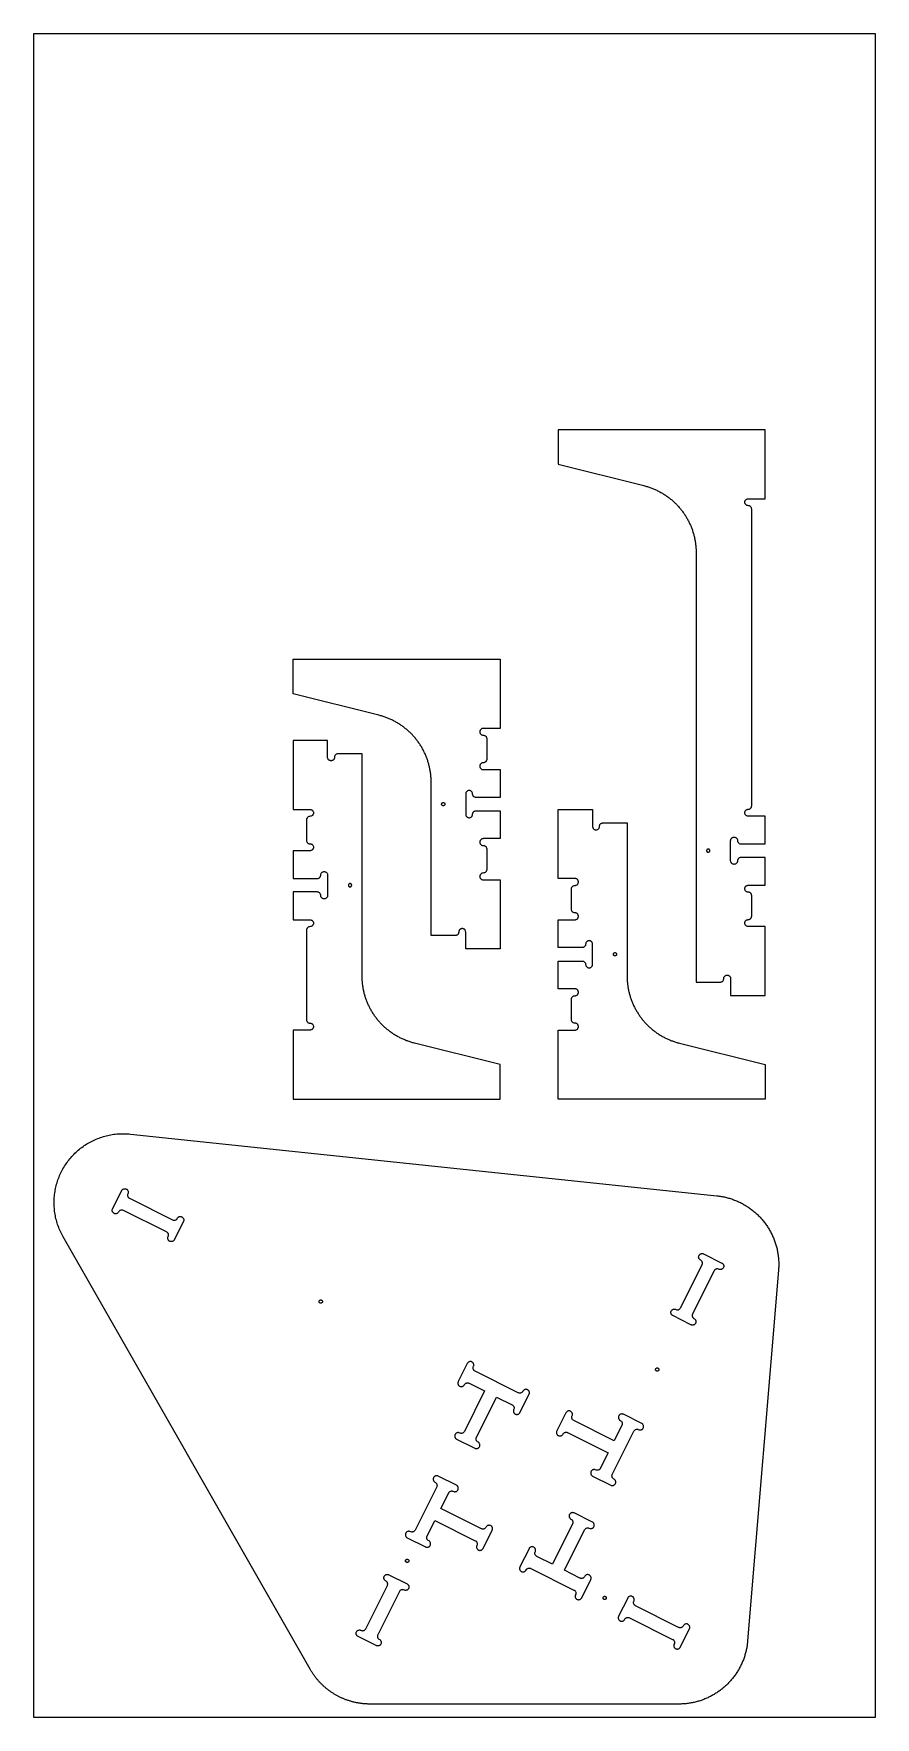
# Model space of a CAD drawing. Header units: inches. Extents: x 0 to 48, y 0 to 96.
import ezdxf

# ---------------------------------------------------------------- set-up
doc = ezdxf.new("R2010")
doc.units = ezdxf.units.IN
doc.header["$MEASUREMENT"] = 0
for name, color, linetype in [('holes', 7, 'Continuous'), ('inside cuts', 7, 'Continuous'), ('outside cuts', 7, 'Continuous')]:
    doc.layers.add(name, color=color, linetype=linetype)

msp = doc.modelspace()

# ---------------------------------------------------------------- linework, layer by layer
at = {"color": 8, "linetype": 'Continuous', "lineweight": 18}
msp.add_polyline3d([(0, 96, 0), (0, 0, 0), (48, 0, 0), (48, 96, 0), (0, 96, 0), (0, 96, 0)], dxfattribs=at)
at = {"layer": 'holes', "color": 3, "linetype": 'Continuous', "lineweight": 18}
for points in [[(23.265, 52.07, 0), (23.265, 52.076, 0), (23.265, 52.082, 0), (23.266, 52.088, 0), (23.268, 52.094, 0), (23.27, 52.1, 0), (23.272, 52.105, 0), (23.274, 52.111, 0), (23.277, 52.116, 0), (23.28, 52.121, 0), (23.284, 52.126, 0), (23.288, 52.131, 0), (23.292, 52.136, 0), (23.296, 52.14, 0), (23.301, 52.144, 0), (23.306, 52.147, 0), (23.311, 52.151, 0), (23.317, 52.153, 0), (23.322, 52.156, 0), (23.328, 52.158, 0), (23.334, 52.16, 0), (23.34, 52.161, 0), (23.346, 52.162, 0), (23.352, 52.163, 0), (23.358, 52.163, 0), (23.364, 52.163, 0), (23.37, 52.162, 0), (23.376, 52.161, 0), (23.382, 52.16, 0), (23.388, 52.158, 0), (23.394, 52.156, 0), (23.399, 52.153, 0), (23.405, 52.151, 0), (23.41, 52.147, 0), (23.415, 52.144, 0), (23.42, 52.14, 0), (23.424, 52.136, 0), (23.428, 52.131, 0), (23.432, 52.126, 0), (23.436, 52.121, 0), (23.439, 52.116, 0), (23.442, 52.111, 0), (23.444, 52.105, 0), (23.447, 52.1, 0), (23.448, 52.094, 0), (23.45, 52.088, 0), (23.451, 52.082, 0), (23.451, 52.076, 0), (23.452, 52.07, 0), (23.451, 52.063, 0), (23.451, 52.057, 0), (23.45, 52.051, 0), (23.448, 52.045, 0), (23.447, 52.039, 0), (23.444, 52.034, 0), (23.442, 52.028, 0), (23.439, 52.023, 0), (23.436, 52.018, 0), (23.432, 52.013, 0), (23.428, 52.008, 0), (23.424, 52.003, 0), (23.42, 51.999, 0), (23.415, 51.995, 0), (23.41, 51.992, 0), (23.405, 51.989, 0), (23.399, 51.986, 0), (23.394, 51.983, 0), (23.388, 51.981, 0), (23.382, 51.979, 0), (23.376, 51.978, 0), (23.37, 51.977, 0), (23.364, 51.976, 0), (23.358, 51.976, 0), (23.352, 51.976, 0), (23.346, 51.977, 0), (23.34, 51.978, 0), (23.334, 51.979, 0), (23.328, 51.981, 0), (23.322, 51.983, 0), (23.317, 51.986, 0), (23.311, 51.989, 0), (23.306, 51.992, 0), (23.301, 51.995, 0), (23.296, 51.999, 0), (23.292, 52.003, 0), (23.288, 52.008, 0), (23.284, 52.013, 0), (23.28, 52.018, 0), (23.277, 52.023, 0), (23.274, 52.028, 0), (23.272, 52.034, 0), (23.27, 52.039, 0), (23.268, 52.045, 0), (23.266, 52.051, 0), (23.265, 52.057, 0), (23.265, 52.063, 0), (23.265, 52.07, 0), (23.265, 52.07, 0)], [(38.375, 49.407, 0), (38.376, 49.401, 0), (38.377, 49.395, 0), (38.378, 49.389, 0), (38.38, 49.383, 0), (38.382, 49.378, 0), (38.385, 49.372, 0), (38.387, 49.367, 0), (38.391, 49.362, 0), (38.394, 49.357, 0), (38.398, 49.352, 0), (38.402, 49.347, 0), (38.407, 49.343, 0), (38.412, 49.339, 0), (38.416, 49.336, 0), (38.422, 49.332, 0), (38.427, 49.33, 0), (38.433, 49.327, 0), (38.438, 49.325, 0), (38.444, 49.323, 0), (38.45, 49.322, 0), (38.456, 49.321, 0), (38.462, 49.32, 0), (38.468, 49.32, 0), (38.475, 49.32, 0), (38.481, 49.321, 0), (38.487, 49.322, 0), (38.493, 49.323, 0), (38.498, 49.325, 0), (38.504, 49.327, 0), (38.51, 49.33, 0), (38.515, 49.332, 0), (38.52, 49.336, 0), (38.525, 49.339, 0), (38.53, 49.343, 0), (38.535, 49.347, 0), (38.539, 49.352, 0), (38.543, 49.357, 0), (38.546, 49.362, 0), (38.549, 49.367, 0), (38.552, 49.372, 0), (38.555, 49.378, 0), (38.557, 49.383, 0), (38.559, 49.389, 0), (38.56, 49.395, 0), (38.561, 49.401, 0), (38.562, 49.407, 0), (38.562, 49.413, 0), (38.562, 49.42, 0), (38.561, 49.426, 0), (38.56, 49.432, 0), (38.559, 49.438, 0), (38.557, 49.444, 0), (38.555, 49.449, 0), (38.552, 49.455, 0), (38.549, 49.46, 0), (38.546, 49.465, 0), (38.543, 49.47, 0), (38.539, 49.475, 0), (38.535, 49.48, 0), (38.53, 49.484, 0), (38.525, 49.488, 0), (38.52, 49.491, 0), (38.515, 49.494, 0), (38.51, 49.497, 0), (38.504, 49.5, 0), (38.498, 49.502, 0), (38.493, 49.504, 0), (38.487, 49.505, 0), (38.481, 49.506, 0), (38.475, 49.507, 0), (38.468, 49.507, 0), (38.462, 49.507, 0), (38.456, 49.506, 0), (38.45, 49.505, 0), (38.444, 49.504, 0), (38.438, 49.502, 0), (38.433, 49.5, 0), (38.427, 49.497, 0), (38.422, 49.494, 0), (38.416, 49.491, 0), (38.412, 49.488, 0), (38.407, 49.484, 0), (38.402, 49.48, 0), (38.398, 49.475, 0), (38.394, 49.47, 0), (38.391, 49.465, 0), (38.387, 49.46, 0), (38.385, 49.455, 0), (38.382, 49.449, 0), (38.38, 49.444, 0), (38.378, 49.438, 0), (38.377, 49.432, 0), (38.376, 49.426, 0), (38.375, 49.42, 0), (38.375, 49.413, 0), (38.375, 49.407, 0), (38.375, 49.407, 0)], [(18.136, 47.451, 0), (18.136, 47.457, 0), (18.135, 47.463, 0), (18.133, 47.469, 0), (18.132, 47.475, 0), (18.129, 47.481, 0), (18.127, 47.486, 0), (18.124, 47.492, 0), (18.121, 47.497, 0), (18.117, 47.502, 0), (18.113, 47.507, 0), (18.109, 47.511, 0), (18.105, 47.515, 0), (18.1, 47.519, 0), (18.095, 47.523, 0), (18.09, 47.526, 0), (18.084, 47.529, 0), (18.079, 47.531, 0), (18.073, 47.534, 0), (18.067, 47.535, 0), (18.061, 47.537, 0), (18.055, 47.538, 0), (18.049, 47.538, 0), (18.043, 47.538, 0), (18.037, 47.538, 0), (18.031, 47.538, 0), (18.025, 47.537, 0), (18.019, 47.535, 0), (18.013, 47.534, 0), (18.007, 47.531, 0), (18.002, 47.529, 0), (17.996, 47.526, 0), (17.991, 47.523, 0), (17.986, 47.519, 0), (17.981, 47.515, 0), (17.977, 47.511, 0), (17.973, 47.507, 0), (17.969, 47.502, 0), (17.965, 47.497, 0), (17.962, 47.492, 0), (17.959, 47.486, 0), (17.957, 47.481, 0), (17.955, 47.475, 0), (17.953, 47.469, 0), (17.951, 47.463, 0), (17.95, 47.457, 0), (17.95, 47.451, 0), (17.95, 47.445, 0), (17.95, 47.439, 0), (17.95, 47.433, 0), (17.951, 47.427, 0), (17.953, 47.421, 0), (17.955, 47.415, 0), (17.957, 47.409, 0), (17.959, 47.404, 0), (17.962, 47.398, 0), (17.965, 47.393, 0), (17.969, 47.388, 0), (17.973, 47.383, 0), (17.977, 47.379, 0), (17.981, 47.375, 0), (17.986, 47.371, 0), (17.991, 47.367, 0), (17.996, 47.364, 0), (18.002, 47.361, 0), (18.007, 47.359, 0), (18.013, 47.356, 0), (18.019, 47.355, 0), (18.025, 47.353, 0), (18.031, 47.352, 0), (18.037, 47.352, 0), (18.043, 47.351, 0), (18.049, 47.352, 0), (18.055, 47.352, 0), (18.061, 47.353, 0), (18.067, 47.355, 0), (18.073, 47.356, 0), (18.079, 47.359, 0), (18.084, 47.361, 0), (18.09, 47.364, 0), (18.095, 47.367, 0), (18.1, 47.371, 0), (18.105, 47.375, 0), (18.109, 47.379, 0), (18.113, 47.383, 0), (18.117, 47.388, 0), (18.121, 47.393, 0), (18.124, 47.398, 0), (18.127, 47.404, 0), (18.129, 47.409, 0), (18.132, 47.415, 0), (18.133, 47.421, 0), (18.135, 47.427, 0), (18.136, 47.433, 0), (18.136, 47.439, 0), (18.137, 47.445, 0), (18.136, 47.451, 0), (18.136, 47.451, 0)], [(33.247, 43.508, 0), (33.247, 43.502, 0), (33.246, 43.496, 0), (33.245, 43.49, 0), (33.244, 43.484, 0), (33.242, 43.478, 0), (33.24, 43.472, 0), (33.237, 43.467, 0), (33.234, 43.461, 0), (33.231, 43.456, 0), (33.228, 43.451, 0), (33.224, 43.446, 0), (33.22, 43.442, 0), (33.215, 43.438, 0), (33.21, 43.434, 0), (33.205, 43.43, 0), (33.2, 43.427, 0), (33.195, 43.424, 0), (33.189, 43.422, 0), (33.184, 43.419, 0), (33.178, 43.418, 0), (33.172, 43.416, 0), (33.166, 43.415, 0), (33.16, 43.415, 0), (33.153, 43.414, 0), (33.147, 43.415, 0), (33.141, 43.415, 0), (33.135, 43.416, 0), (33.129, 43.418, 0), (33.123, 43.419, 0), (33.118, 43.422, 0), (33.112, 43.424, 0), (33.107, 43.427, 0), (33.102, 43.43, 0), (33.097, 43.434, 0), (33.092, 43.438, 0), (33.087, 43.442, 0), (33.083, 43.446, 0), (33.079, 43.451, 0), (33.076, 43.456, 0), (33.073, 43.461, 0), (33.07, 43.467, 0), (33.067, 43.472, 0), (33.065, 43.478, 0), (33.063, 43.484, 0), (33.062, 43.49, 0), (33.061, 43.496, 0), (33.06, 43.502, 0), (33.06, 43.508, 0), (33.06, 43.514, 0), (33.061, 43.52, 0), (33.062, 43.526, 0), (33.063, 43.532, 0), (33.065, 43.538, 0), (33.067, 43.544, 0), (33.07, 43.549, 0), (33.073, 43.555, 0), (33.076, 43.56, 0), (33.079, 43.565, 0), (33.083, 43.57, 0), (33.087, 43.574, 0), (33.092, 43.578, 0), (33.097, 43.582, 0), (33.102, 43.586, 0), (33.107, 43.589, 0), (33.112, 43.592, 0), (33.118, 43.594, 0), (33.123, 43.597, 0), (33.129, 43.598, 0), (33.135, 43.6, 0), (33.141, 43.601, 0), (33.147, 43.601, 0), (33.153, 43.601, 0), (33.16, 43.601, 0), (33.166, 43.601, 0), (33.172, 43.6, 0), (33.178, 43.598, 0), (33.184, 43.597, 0), (33.189, 43.594, 0), (33.195, 43.592, 0), (33.2, 43.589, 0), (33.205, 43.586, 0), (33.21, 43.582, 0), (33.215, 43.578, 0), (33.22, 43.574, 0), (33.224, 43.57, 0), (33.228, 43.565, 0), (33.231, 43.56, 0), (33.234, 43.555, 0), (33.237, 43.549, 0), (33.24, 43.544, 0), (33.242, 43.538, 0), (33.244, 43.532, 0), (33.245, 43.526, 0), (33.246, 43.52, 0), (33.247, 43.514, 0), (33.247, 43.508, 0), (33.247, 43.508, 0)], [(16.329, 23.625, 0), (16.323, 23.629, 0), (16.318, 23.632, 0), (16.314, 23.636, 0), (16.309, 23.64, 0), (16.305, 23.645, 0), (16.301, 23.65, 0), (16.298, 23.655, 0), (16.294, 23.66, 0), (16.292, 23.665, 0), (16.289, 23.671, 0), (16.287, 23.676, 0), (16.285, 23.682, 0), (16.284, 23.688, 0), (16.283, 23.694, 0), (16.282, 23.7, 0), (16.282, 23.707, 0), (16.282, 23.713, 0), (16.283, 23.719, 0), (16.284, 23.725, 0), (16.286, 23.731, 0), (16.287, 23.737, 0), (16.29, 23.742, 0), (16.292, 23.748, 0), (16.295, 23.753, 0), (16.298, 23.758, 0), (16.302, 23.763, 0), (16.306, 23.768, 0), (16.31, 23.773, 0), (16.314, 23.777, 0), (16.319, 23.781, 0), (16.324, 23.784, 0), (16.329, 23.787, 0), (16.335, 23.79, 0), (16.34, 23.793, 0), (16.346, 23.795, 0), (16.352, 23.796, 0), (16.358, 23.798, 0), (16.364, 23.799, 0), (16.37, 23.799, 0), (16.376, 23.8, 0), (16.382, 23.799, 0), (16.388, 23.799, 0), (16.394, 23.798, 0), (16.4, 23.796, 0), (16.406, 23.794, 0), (16.412, 23.792, 0), (16.418, 23.79, 0), (16.423, 23.787, 0), (16.428, 23.784, 0), (16.433, 23.78, 0), (16.438, 23.776, 0), (16.442, 23.772, 0), (16.446, 23.767, 0), (16.45, 23.763, 0), (16.454, 23.758, 0), (16.457, 23.752, 0), (16.46, 23.747, 0), (16.462, 23.741, 0), (16.464, 23.736, 0), (16.466, 23.73, 0), (16.468, 23.724, 0), (16.468, 23.718, 0), (16.469, 23.712, 0), (16.469, 23.706, 0), (16.469, 23.699, 0), (16.468, 23.693, 0), (16.467, 23.687, 0), (16.466, 23.681, 0), (16.464, 23.676, 0), (16.462, 23.67, 0), (16.459, 23.664, 0), (16.456, 23.659, 0), (16.453, 23.654, 0), (16.45, 23.649, 0), (16.446, 23.644, 0), (16.441, 23.64, 0), (16.437, 23.635, 0), (16.432, 23.632, 0), (16.427, 23.628, 0), (16.422, 23.625, 0), (16.417, 23.622, 0), (16.411, 23.619, 0), (16.405, 23.617, 0), (16.399, 23.616, 0), (16.393, 23.614, 0), (16.387, 23.613, 0), (16.381, 23.613, 0), (16.375, 23.613, 0), (16.369, 23.613, 0), (16.363, 23.613, 0), (16.357, 23.614, 0), (16.351, 23.616, 0), (16.345, 23.618, 0), (16.339, 23.62, 0), (16.334, 23.622, 0), (16.329, 23.625, 0), (16.329, 23.625, 0)], [(35.513, 19.75, 0), (35.508, 19.753, 0), (35.503, 19.756, 0), (35.498, 19.76, 0), (35.494, 19.765, 0), (35.49, 19.769, 0), (35.486, 19.774, 0), (35.482, 19.779, 0), (35.479, 19.784, 0), (35.476, 19.789, 0), (35.474, 19.795, 0), (35.472, 19.801, 0), (35.47, 19.807, 0), (35.469, 19.813, 0), (35.468, 19.819, 0), (35.467, 19.825, 0), (35.467, 19.831, 0), (35.467, 19.837, 0), (35.468, 19.843, 0), (35.469, 19.849, 0), (35.47, 19.855, 0), (35.472, 19.861, 0), (35.474, 19.867, 0), (35.477, 19.872, 0), (35.48, 19.878, 0), (35.483, 19.883, 0), (35.487, 19.888, 0), (35.491, 19.892, 0), (35.495, 19.897, 0), (35.499, 19.901, 0), (35.504, 19.905, 0), (35.509, 19.908, 0), (35.514, 19.912, 0), (35.52, 19.914, 0), (35.525, 19.917, 0), (35.531, 19.919, 0), (35.537, 19.921, 0), (35.543, 19.922, 0), (35.549, 19.923, 0), (35.555, 19.924, 0), (35.561, 19.924, 0), (35.567, 19.924, 0), (35.573, 19.923, 0), (35.579, 19.922, 0), (35.585, 19.921, 0), (35.591, 19.919, 0), (35.597, 19.917, 0), (35.602, 19.914, 0), (35.608, 19.911, 0), (35.613, 19.908, 0), (35.618, 19.904, 0), (35.623, 19.9, 0), (35.627, 19.896, 0), (35.631, 19.892, 0), (35.635, 19.887, 0), (35.639, 19.882, 0), (35.642, 19.877, 0), (35.645, 19.871, 0), (35.647, 19.866, 0), (35.649, 19.86, 0), (35.651, 19.854, 0), (35.652, 19.848, 0), (35.653, 19.842, 0), (35.654, 19.836, 0), (35.654, 19.83, 0), (35.654, 19.824, 0), (35.653, 19.818, 0), (35.652, 19.812, 0), (35.651, 19.806, 0), (35.649, 19.8, 0), (35.647, 19.794, 0), (35.644, 19.789, 0), (35.641, 19.783, 0), (35.638, 19.778, 0), (35.634, 19.773, 0), (35.63, 19.768, 0), (35.626, 19.764, 0), (35.622, 19.76, 0), (35.617, 19.756, 0), (35.612, 19.752, 0), (35.607, 19.749, 0), (35.601, 19.746, 0), (35.596, 19.744, 0), (35.59, 19.742, 0), (35.584, 19.74, 0), (35.578, 19.739, 0), (35.572, 19.738, 0), (35.566, 19.737, 0), (35.56, 19.737, 0), (35.554, 19.737, 0), (35.548, 19.738, 0), (35.542, 19.739, 0), (35.536, 19.74, 0), (35.53, 19.742, 0), (35.524, 19.744, 0), (35.519, 19.747, 0), (35.513, 19.75, 0), (35.513, 19.75, 0)], [(21.256, 8.842, 0), (21.251, 8.845, 0), (21.246, 8.849, 0), (21.241, 8.853, 0), (21.237, 8.857, 0), (21.233, 8.862, 0), (21.229, 8.866, 0), (21.225, 8.871, 0), (21.222, 8.877, 0), (21.219, 8.882, 0), (21.217, 8.888, 0), (21.215, 8.893, 0), (21.213, 8.899, 0), (21.212, 8.905, 0), (21.211, 8.911, 0), (21.21, 8.917, 0), (21.21, 8.923, 0), (21.21, 8.93, 0), (21.211, 8.936, 0), (21.212, 8.942, 0), (21.213, 8.948, 0), (21.215, 8.953, 0), (21.217, 8.959, 0), (21.22, 8.965, 0), (21.223, 8.97, 0), (21.226, 8.975, 0), (21.23, 8.98, 0), (21.233, 8.985, 0), (21.238, 8.989, 0), (21.242, 8.994, 0), (21.247, 8.997, 0), (21.252, 9.001, 0), (21.257, 9.004, 0), (21.263, 9.007, 0), (21.268, 9.01, 0), (21.274, 9.012, 0), (21.28, 9.013, 0), (21.286, 9.015, 0), (21.292, 9.016, 0), (21.298, 9.016, 0), (21.304, 9.016, 0), (21.31, 9.016, 0), (21.316, 9.016, 0), (21.322, 9.015, 0), (21.328, 9.013, 0), (21.334, 9.011, 0), (21.34, 9.009, 0), (21.345, 9.007, 0), (21.351, 9.004, 0), (21.356, 9, 0), (21.361, 8.997, 0), (21.365, 8.993, 0), (21.37, 8.989, 0), (21.374, 8.984, 0), (21.378, 8.979, 0), (21.381, 8.974, 0), (21.385, 8.969, 0), (21.388, 8.964, 0), (21.39, 8.958, 0), (21.392, 8.953, 0), (21.394, 8.947, 0), (21.395, 8.941, 0), (21.396, 8.935, 0), (21.397, 8.929, 0), (21.397, 8.922, 0), (21.397, 8.916, 0), (21.396, 8.91, 0), (21.395, 8.904, 0), (21.394, 8.898, 0), (21.392, 8.892, 0), (21.39, 8.887, 0), (21.387, 8.881, 0), (21.384, 8.876, 0), (21.381, 8.871, 0), (21.377, 8.866, 0), (21.373, 8.861, 0), (21.369, 8.856, 0), (21.365, 8.852, 0), (21.36, 8.848, 0), (21.355, 8.845, 0), (21.35, 8.842, 0), (21.344, 8.839, 0), (21.339, 8.836, 0), (21.333, 8.834, 0), (21.327, 8.832, 0), (21.321, 8.831, 0), (21.315, 8.83, 0), (21.309, 8.83, 0), (21.303, 8.829, 0), (21.297, 8.83, 0), (21.291, 8.83, 0), (21.285, 8.831, 0), (21.279, 8.833, 0), (21.273, 8.835, 0), (21.267, 8.837, 0), (21.262, 8.839, 0), (21.256, 8.842, 0), (21.256, 8.842, 0)], [(32.518, 6.727, 0), (32.513, 6.73, 0), (32.508, 6.734, 0), (32.503, 6.738, 0), (32.499, 6.742, 0), (32.495, 6.747, 0), (32.491, 6.751, 0), (32.487, 6.756, 0), (32.484, 6.762, 0), (32.481, 6.767, 0), (32.479, 6.773, 0), (32.476, 6.778, 0), (32.475, 6.784, 0), (32.473, 6.79, 0), (32.472, 6.796, 0), (32.472, 6.802, 0), (32.472, 6.808, 0), (32.472, 6.815, 0), (32.473, 6.821, 0), (32.474, 6.827, 0), (32.475, 6.833, 0), (32.477, 6.838, 0), (32.479, 6.844, 0), (32.482, 6.85, 0), (32.484, 6.855, 0), (32.488, 6.86, 0), (32.491, 6.865, 0), (32.495, 6.87, 0), (32.499, 6.874, 0), (32.504, 6.879, 0), (32.509, 6.882, 0), (32.514, 6.886, 0), (32.519, 6.889, 0), (32.524, 6.892, 0), (32.53, 6.895, 0), (32.536, 6.897, 0), (32.541, 6.898, 0), (32.547, 6.9, 0), (32.553, 6.901, 0), (32.56, 6.901, 0), (32.566, 6.901, 0), (32.572, 6.901, 0), (32.578, 6.901, 0), (32.584, 6.9, 0), (32.59, 6.898, 0), (32.596, 6.896, 0), (32.601, 6.894, 0), (32.607, 6.892, 0), (32.612, 6.889, 0), (32.618, 6.885, 0), (32.622, 6.882, 0), (32.627, 6.878, 0), (32.632, 6.874, 0), (32.636, 6.869, 0), (32.64, 6.864, 0), (32.643, 6.859, 0), (32.646, 6.854, 0), (32.649, 6.849, 0), (32.652, 6.843, 0), (32.654, 6.837, 0), (32.656, 6.832, 0), (32.657, 6.826, 0), (32.658, 6.82, 0), (32.659, 6.814, 0), (32.659, 6.807, 0), (32.658, 6.801, 0), (32.658, 6.795, 0), (32.657, 6.789, 0), (32.655, 6.783, 0), (32.654, 6.777, 0), (32.651, 6.772, 0), (32.649, 6.766, 0), (32.646, 6.761, 0), (32.643, 6.756, 0), (32.639, 6.751, 0), (32.635, 6.746, 0), (32.631, 6.741, 0), (32.626, 6.737, 0), (32.622, 6.733, 0), (32.617, 6.73, 0), (32.611, 6.727, 0), (32.606, 6.724, 0), (32.6, 6.721, 0), (32.595, 6.719, 0), (32.589, 6.717, 0), (32.583, 6.716, 0), (32.577, 6.715, 0), (32.571, 6.715, 0), (32.565, 6.714, 0), (32.559, 6.715, 0), (32.552, 6.715, 0), (32.546, 6.716, 0), (32.54, 6.718, 0), (32.535, 6.72, 0), (32.529, 6.722, 0), (32.523, 6.724, 0), (32.518, 6.727, 0), (32.518, 6.727, 0)]]:
    msp.add_polyline3d(points, dxfattribs=at)
at = {"layer": 'inside cuts', "color": 4, "linetype": 'Continuous', "lineweight": 18}
for points in [[(5.116, 28.907, 0), (5.092, 28.917, 0), (5.068, 28.923, 0), (5.042, 28.927, 0), (5.016, 28.927, 0), (4.991, 28.924, 0), (4.966, 28.917, 0), (4.942, 28.908, 0), (4.92, 28.895, 0), (4.899, 28.879, 0), (4.881, 28.861, 0), (4.865, 28.841, 0), (4.839, 28.796, 0), (4.823, 28.776, 0), (4.805, 28.758, 0), (4.784, 28.742, 0), (4.762, 28.73, 0), (4.738, 28.72, 0), (4.713, 28.713, 0), (4.688, 28.71, 0), (4.662, 28.71, 0), (4.637, 28.714, 0), (4.612, 28.721, 0), (4.588, 28.731, 0), (4.566, 28.744, 0), (4.545, 28.759, 0), (4.527, 28.778, 0), (4.512, 28.798, 0), (4.499, 28.821, 0), (4.489, 28.844, 0), (4.483, 28.869, 0), (4.48, 28.895, 0), (4.48, 28.921, 0), (4.483, 28.946, 0), (4.49, 28.971, 0), (4.5, 28.995, 0), (5.019, 30.033, 0), (5.032, 30.056, 0), (5.048, 30.076, 0), (5.066, 30.094, 0), (5.087, 30.11, 0), (5.109, 30.122, 0), (5.133, 30.132, 0), (5.158, 30.139, 0), (5.184, 30.142, 0), (5.209, 30.142, 0), (5.235, 30.138, 0), (5.26, 30.132, 0), (5.283, 30.122, 0), (5.306, 30.109, 0), (5.326, 30.093, 0), (5.344, 30.074, 0), (5.36, 30.054, 0), (5.372, 30.032, 0), (5.382, 30.008, 0), (5.389, 29.983, 0), (5.392, 29.957, 0), (5.392, 29.932, 0), (5.388, 29.906, 0), (5.381, 29.881, 0), (5.361, 29.834, 0), (5.355, 29.809, 0), (5.351, 29.783, 0), (5.351, 29.758, 0), (5.354, 29.732, 0), (5.361, 29.707, 0), (5.371, 29.683, 0), (5.383, 29.661, 0), (5.399, 29.64, 0), (5.417, 29.622, 0), (5.437, 29.606, 0), (5.46, 29.593, 0), (7.924, 28.361, 0), (7.948, 28.351, 0), (7.973, 28.344, 0), (7.999, 28.341, 0), (8.024, 28.34, 0), (8.05, 28.344, 0), (8.075, 28.35, 0), (8.099, 28.36, 0), (8.121, 28.373, 0), (8.141, 28.388, 0), (8.16, 28.406, 0), (8.176, 28.427, 0), (8.202, 28.471, 0), (8.217, 28.491, 0), (8.236, 28.51, 0), (8.256, 28.525, 0), (8.279, 28.538, 0), (8.302, 28.548, 0), (8.327, 28.554, 0), (8.353, 28.557, 0), (8.379, 28.557, 0), (8.404, 28.554, 0), (8.429, 28.547, 0), (8.453, 28.537, 0), (8.475, 28.524, 0), (8.495, 28.508, 0), (8.513, 28.49, 0), (8.529, 28.469, 0), (8.542, 28.447, 0), (8.551, 28.423, 0), (8.558, 28.398, 0), (8.561, 28.373, 0), (8.561, 28.347, 0), (8.557, 28.321, 0), (8.551, 28.297, 0), (8.541, 28.273, 0), (8.021, 27.234, 0), (8.008, 27.212, 0), (7.993, 27.191, 0), (7.974, 27.173, 0), (7.954, 27.158, 0), (7.931, 27.145, 0), (7.907, 27.135, 0), (7.883, 27.129, 0), (7.857, 27.126, 0), (7.831, 27.126, 0), (7.806, 27.129, 0), (7.781, 27.136, 0), (7.757, 27.146, 0), (7.735, 27.159, 0), (7.715, 27.175, 0), (7.697, 27.193, 0), (7.681, 27.214, 0), (7.668, 27.236, 0), (7.658, 27.26, 0), (7.652, 27.285, 0), (7.649, 27.31, 0), (7.649, 27.336, 0), (7.652, 27.362, 0), (7.659, 27.386, 0), (7.679, 27.434, 0), (7.686, 27.459, 0), (7.689, 27.484, 0), (7.69, 27.51, 0), (7.686, 27.535, 0), (7.68, 27.56, 0), (7.67, 27.584, 0), (7.657, 27.607, 0), (7.642, 27.627, 0), (7.624, 27.645, 0), (7.603, 27.661, 0), (7.581, 27.674, 0), (5.116, 28.907, 0), (5.116, 28.907, 0)], [(37.574, 23, 0), (37.564, 22.976, 0), (37.558, 22.951, 0), (37.554, 22.925, 0), (37.554, 22.9, 0), (37.557, 22.874, 0), (37.564, 22.849, 0), (37.573, 22.825, 0), (37.586, 22.803, 0), (37.602, 22.783, 0), (37.62, 22.764, 0), (37.64, 22.748, 0), (37.685, 22.722, 0), (37.705, 22.707, 0), (37.723, 22.688, 0), (37.739, 22.668, 0), (37.751, 22.645, 0), (37.761, 22.622, 0), (37.768, 22.597, 0), (37.771, 22.571, 0), (37.771, 22.545, 0), (37.767, 22.52, 0), (37.76, 22.495, 0), (37.75, 22.471, 0), (37.737, 22.449, 0), (37.722, 22.429, 0), (37.703, 22.411, 0), (37.683, 22.395, 0), (37.66, 22.382, 0), (37.637, 22.373, 0), (37.612, 22.366, 0), (37.586, 22.363, 0), (37.56, 22.363, 0), (37.535, 22.367, 0), (37.51, 22.373, 0), (37.486, 22.383, 0), (36.447, 22.903, 0), (36.425, 22.916, 0), (36.405, 22.932, 0), (36.387, 22.95, 0), (36.371, 22.97, 0), (36.358, 22.993, 0), (36.349, 23.017, 0), (36.342, 23.041, 0), (36.339, 23.067, 0), (36.339, 23.093, 0), (36.343, 23.118, 0), (36.349, 23.143, 0), (36.359, 23.167, 0), (36.372, 23.189, 0), (36.388, 23.209, 0), (36.407, 23.228, 0), (36.427, 23.243, 0), (36.449, 23.256, 0), (36.473, 23.266, 0), (36.498, 23.272, 0), (36.524, 23.275, 0), (36.549, 23.275, 0), (36.575, 23.272, 0), (36.6, 23.265, 0), (36.647, 23.245, 0), (36.672, 23.238, 0), (36.698, 23.235, 0), (36.723, 23.234, 0), (36.749, 23.238, 0), (36.774, 23.244, 0), (36.798, 23.254, 0), (36.82, 23.267, 0), (36.841, 23.282, 0), (36.859, 23.3, 0), (36.875, 23.321, 0), (36.888, 23.343, 0), (38.12, 25.808, 0), (38.13, 25.832, 0), (38.137, 25.856, 0), (38.14, 25.882, 0), (38.141, 25.908, 0), (38.137, 25.933, 0), (38.131, 25.958, 0), (38.121, 25.982, 0), (38.108, 26.004, 0), (38.093, 26.025, 0), (38.075, 26.043, 0), (38.054, 26.059, 0), (38.01, 26.085, 0), (37.99, 26.101, 0), (37.971, 26.119, 0), (37.956, 26.14, 0), (37.943, 26.162, 0), (37.933, 26.186, 0), (37.927, 26.211, 0), (37.924, 26.236, 0), (37.924, 26.262, 0), (37.927, 26.287, 0), (37.934, 26.312, 0), (37.944, 26.336, 0), (37.957, 26.358, 0), (37.973, 26.379, 0), (37.991, 26.397, 0), (38.012, 26.412, 0), (38.034, 26.425, 0), (38.058, 26.435, 0), (38.083, 26.441, 0), (38.108, 26.445, 0), (38.134, 26.444, 0), (38.16, 26.441, 0), (38.184, 26.434, 0), (38.208, 26.424, 0), (39.247, 25.905, 0), (39.269, 25.892, 0), (39.29, 25.876, 0), (39.308, 25.858, 0), (39.323, 25.837, 0), (39.336, 25.815, 0), (39.346, 25.791, 0), (39.352, 25.766, 0), (39.355, 25.74, 0), (39.355, 25.715, 0), (39.352, 25.689, 0), (39.345, 25.664, 0), (39.335, 25.641, 0), (39.322, 25.618, 0), (39.306, 25.598, 0), (39.288, 25.58, 0), (39.267, 25.564, 0), (39.245, 25.552, 0), (39.221, 25.542, 0), (39.196, 25.535, 0), (39.171, 25.532, 0), (39.145, 25.532, 0), (39.119, 25.536, 0), (39.095, 25.543, 0), (39.047, 25.563, 0), (39.022, 25.569, 0), (38.997, 25.573, 0), (38.971, 25.573, 0), (38.946, 25.57, 0), (38.921, 25.563, 0), (38.897, 25.554, 0), (38.874, 25.541, 0), (38.854, 25.525, 0), (38.836, 25.507, 0), (38.82, 25.487, 0), (38.807, 25.465, 0), (37.574, 23, 0), (37.574, 23, 0)], [(26.403, 18.263, 0), (27.292, 17.819, 0), (27.314, 17.806, 0), (27.335, 17.79, 0), (27.353, 17.772, 0), (27.368, 17.751, 0), (27.381, 17.729, 0), (27.391, 17.705, 0), (27.397, 17.68, 0), (27.4, 17.654, 0), (27.4, 17.629, 0), (27.397, 17.603, 0), (27.39, 17.578, 0), (27.37, 17.531, 0), (27.363, 17.506, 0), (27.36, 17.481, 0), (27.36, 17.455, 0), (27.363, 17.429, 0), (27.369, 17.404, 0), (27.379, 17.381, 0), (27.392, 17.358, 0), (27.407, 17.338, 0), (27.425, 17.319, 0), (27.446, 17.304, 0), (27.468, 17.291, 0), (27.492, 17.281, 0), (27.517, 17.274, 0), (27.542, 17.27, 0), (27.568, 17.27, 0), (27.593, 17.273, 0), (27.618, 17.28, 0), (27.642, 17.29, 0), (27.664, 17.302, 0), (27.685, 17.318, 0), (27.703, 17.336, 0), (27.719, 17.356, 0), (27.732, 17.379, 0), (28.252, 18.417, 0), (28.261, 18.441, 0), (28.268, 18.466, 0), (28.272, 18.491, 0), (28.272, 18.517, 0), (28.269, 18.543, 0), (28.262, 18.568, 0), (28.252, 18.592, 0), (28.24, 18.614, 0), (28.224, 18.634, 0), (28.206, 18.653, 0), (28.186, 18.669, 0), (28.163, 18.682, 0), (28.14, 18.691, 0), (28.115, 18.698, 0), (28.089, 18.702, 0), (28.064, 18.702, 0), (28.038, 18.699, 0), (28.013, 18.692, 0), (27.989, 18.682, 0), (27.967, 18.67, 0), (27.946, 18.654, 0), (27.928, 18.636, 0), (27.912, 18.616, 0), (27.886, 18.571, 0), (27.871, 18.551, 0), (27.852, 18.533, 0), (27.832, 18.517, 0), (27.809, 18.504, 0), (27.786, 18.495, 0), (27.761, 18.488, 0), (27.735, 18.485, 0), (27.709, 18.485, 0), (27.684, 18.489, 0), (27.659, 18.495, 0), (27.635, 18.505, 0), (25.17, 19.738, 0), (25.148, 19.751, 0), (25.128, 19.767, 0), (25.11, 19.785, 0), (25.094, 19.806, 0), (25.081, 19.828, 0), (25.072, 19.852, 0), (25.065, 19.877, 0), (25.062, 19.902, 0), (25.062, 19.928, 0), (25.065, 19.953, 0), (25.072, 19.978, 0), (25.092, 20.026, 0), (25.099, 20.051, 0), (25.103, 20.076, 0), (25.103, 20.102, 0), (25.099, 20.127, 0), (25.093, 20.152, 0), (25.083, 20.176, 0), (25.07, 20.199, 0), (25.055, 20.219, 0), (25.037, 20.237, 0), (25.016, 20.253, 0), (24.994, 20.266, 0), (24.971, 20.276, 0), (24.946, 20.283, 0), (24.92, 20.286, 0), (24.894, 20.287, 0), (24.869, 20.283, 0), (24.844, 20.277, 0), (24.82, 20.267, 0), (24.798, 20.254, 0), (24.777, 20.239, 0), (24.759, 20.221, 0), (24.743, 20.2, 0), (24.73, 20.178, 0), (24.211, 19.139, 0), (24.201, 19.116, 0), (24.194, 19.091, 0), (24.19, 19.065, 0), (24.19, 19.039, 0), (24.194, 19.014, 0), (24.2, 18.989, 0), (24.21, 18.965, 0), (24.223, 18.943, 0), (24.238, 18.922, 0), (24.256, 18.904, 0), (24.277, 18.888, 0), (24.299, 18.875, 0), (24.323, 18.865, 0), (24.347, 18.858, 0), (24.373, 18.855, 0), (24.399, 18.855, 0), (24.424, 18.858, 0), (24.449, 18.865, 0), (24.473, 18.874, 0), (24.495, 18.887, 0), (24.516, 18.903, 0), (24.534, 18.921, 0), (24.55, 18.941, 0), (24.576, 18.985, 0), (24.592, 19.006, 0), (24.61, 19.024, 0), (24.63, 19.039, 0), (24.653, 19.052, 0), (24.677, 19.062, 0), (24.702, 19.068, 0), (24.727, 19.072, 0), (24.753, 19.072, 0), (24.778, 19.068, 0), (24.803, 19.061, 0), (24.827, 19.051, 0), (25.716, 18.607, 0), (24.563, 16.3, 0), (24.55, 16.278, 0), (24.534, 16.258, 0), (24.516, 16.24, 0), (24.495, 16.224, 0), (24.473, 16.211, 0), (24.449, 16.201, 0), (24.424, 16.195, 0), (24.399, 16.192, 0), (24.373, 16.192, 0), (24.347, 16.195, 0), (24.323, 16.202, 0), (24.275, 16.222, 0), (24.25, 16.229, 0), (24.225, 16.232, 0), (24.199, 16.233, 0), (24.173, 16.229, 0), (24.148, 16.223, 0), (24.125, 16.213, 0), (24.102, 16.2, 0), (24.082, 16.185, 0), (24.063, 16.167, 0), (24.048, 16.146, 0), (24.035, 16.124, 0), (24.025, 16.1, 0), (24.018, 16.076, 0), (24.014, 16.05, 0), (24.014, 16.024, 0), (24.017, 15.999, 0), (24.024, 15.974, 0), (24.034, 15.95, 0), (24.046, 15.928, 0), (24.062, 15.907, 0), (24.08, 15.889, 0), (24.1, 15.873, 0), (24.123, 15.86, 0), (25.162, 15.341, 0), (25.185, 15.331, 0), (25.21, 15.324, 0), (25.236, 15.32, 0), (25.261, 15.32, 0), (25.287, 15.323, 0), (25.312, 15.33, 0), (25.336, 15.34, 0), (25.358, 15.352, 0), (25.379, 15.368, 0), (25.397, 15.386, 0), (25.413, 15.406, 0), (25.426, 15.429, 0), (25.436, 15.452, 0), (25.442, 15.477, 0), (25.446, 15.503, 0), (25.446, 15.528, 0), (25.443, 15.554, 0), (25.436, 15.579, 0), (25.427, 15.603, 0), (25.414, 15.625, 0), (25.398, 15.646, 0), (25.38, 15.664, 0), (25.36, 15.68, 0), (25.315, 15.706, 0), (25.295, 15.722, 0), (25.277, 15.74, 0), (25.261, 15.76, 0), (25.249, 15.783, 0), (25.239, 15.807, 0), (25.232, 15.831, 0), (25.229, 15.857, 0), (25.229, 15.883, 0), (25.233, 15.908, 0), (25.24, 15.933, 0), (25.25, 15.957, 0), (26.403, 18.263, 0), (26.403, 18.263, 0)], [(34.233, 16.318, 0), (34.246, 16.34, 0), (34.262, 16.36, 0), (34.281, 16.378, 0), (34.301, 16.394, 0), (34.323, 16.407, 0), (34.347, 16.417, 0), (34.372, 16.423, 0), (34.398, 16.426, 0), (34.423, 16.426, 0), (34.449, 16.423, 0), (34.474, 16.416, 0), (34.521, 16.396, 0), (34.546, 16.389, 0), (34.572, 16.386, 0), (34.597, 16.385, 0), (34.623, 16.389, 0), (34.648, 16.395, 0), (34.672, 16.405, 0), (34.694, 16.418, 0), (34.715, 16.433, 0), (34.733, 16.451, 0), (34.749, 16.472, 0), (34.762, 16.494, 0), (34.772, 16.518, 0), (34.778, 16.542, 0), (34.782, 16.568, 0), (34.782, 16.594, 0), (34.779, 16.619, 0), (34.772, 16.644, 0), (34.763, 16.668, 0), (34.75, 16.69, 0), (34.734, 16.711, 0), (34.716, 16.729, 0), (34.696, 16.745, 0), (34.674, 16.758, 0), (33.635, 17.277, 0), (33.611, 17.287, 0), (33.586, 17.294, 0), (33.561, 17.298, 0), (33.535, 17.298, 0), (33.509, 17.295, 0), (33.484, 17.288, 0), (33.461, 17.278, 0), (33.438, 17.266, 0), (33.418, 17.25, 0), (33.399, 17.232, 0), (33.384, 17.212, 0), (33.371, 17.189, 0), (33.361, 17.166, 0), (33.354, 17.141, 0), (33.35, 17.115, 0), (33.35, 17.09, 0), (33.353, 17.064, 0), (33.36, 17.039, 0), (33.37, 17.015, 0), (33.382, 16.993, 0), (33.398, 16.972, 0), (33.416, 16.954, 0), (33.436, 16.938, 0), (33.481, 16.912, 0), (33.501, 16.896, 0), (33.519, 16.878, 0), (33.535, 16.858, 0), (33.548, 16.835, 0), (33.557, 16.811, 0), (33.564, 16.787, 0), (33.567, 16.761, 0), (33.567, 16.735, 0), (33.564, 16.71, 0), (33.557, 16.685, 0), (33.547, 16.661, 0), (33.102, 15.772, 0), (30.796, 16.925, 0), (30.773, 16.938, 0), (30.753, 16.954, 0), (30.735, 16.972, 0), (30.719, 16.993, 0), (30.707, 17.015, 0), (30.697, 17.039, 0), (30.69, 17.064, 0), (30.687, 17.09, 0), (30.687, 17.115, 0), (30.691, 17.141, 0), (30.698, 17.166, 0), (30.718, 17.213, 0), (30.724, 17.238, 0), (30.728, 17.263, 0), (30.728, 17.289, 0), (30.725, 17.315, 0), (30.718, 17.34, 0), (30.709, 17.363, 0), (30.696, 17.386, 0), (30.68, 17.406, 0), (30.662, 17.425, 0), (30.642, 17.44, 0), (30.62, 17.453, 0), (30.596, 17.463, 0), (30.571, 17.47, 0), (30.546, 17.474, 0), (30.52, 17.474, 0), (30.494, 17.471, 0), (30.469, 17.464, 0), (30.445, 17.454, 0), (30.423, 17.442, 0), (30.403, 17.426, 0), (30.384, 17.408, 0), (30.369, 17.388, 0), (30.356, 17.365, 0), (29.836, 16.327, 0), (29.826, 16.303, 0), (29.819, 16.278, 0), (29.816, 16.253, 0), (29.816, 16.227, 0), (29.819, 16.201, 0), (29.825, 16.176, 0), (29.835, 16.152, 0), (29.848, 16.13, 0), (29.863, 16.11, 0), (29.882, 16.091, 0), (29.902, 16.075, 0), (29.924, 16.062, 0), (29.948, 16.053, 0), (29.973, 16.046, 0), (29.998, 16.042, 0), (30.024, 16.042, 0), (30.05, 16.045, 0), (30.074, 16.052, 0), (30.098, 16.062, 0), (30.121, 16.074, 0), (30.141, 16.09, 0), (30.159, 16.108, 0), (30.175, 16.128, 0), (30.201, 16.173, 0), (30.217, 16.193, 0), (30.235, 16.211, 0), (30.256, 16.227, 0), (30.278, 16.24, 0), (30.302, 16.249, 0), (30.327, 16.256, 0), (30.353, 16.259, 0), (30.378, 16.259, 0), (30.404, 16.255, 0), (30.429, 16.249, 0), (30.452, 16.239, 0), (32.759, 15.085, 0), (32.314, 14.196, 0), (32.301, 14.174, 0), (32.285, 14.154, 0), (32.267, 14.135, 0), (32.247, 14.12, 0), (32.224, 14.107, 0), (32.2, 14.097, 0), (32.176, 14.091, 0), (32.15, 14.088, 0), (32.124, 14.088, 0), (32.099, 14.091, 0), (32.074, 14.098, 0), (32.026, 14.118, 0), (32.002, 14.125, 0), (31.976, 14.128, 0), (31.95, 14.129, 0), (31.925, 14.125, 0), (31.9, 14.119, 0), (31.876, 14.109, 0), (31.854, 14.096, 0), (31.833, 14.081, 0), (31.815, 14.063, 0), (31.799, 14.042, 0), (31.786, 14.02, 0), (31.776, 13.996, 0), (31.769, 13.972, 0), (31.766, 13.946, 0), (31.766, 13.92, 0), (31.769, 13.895, 0), (31.775, 13.87, 0), (31.785, 13.846, 0), (31.798, 13.824, 0), (31.813, 13.803, 0), (31.832, 13.785, 0), (31.852, 13.769, 0), (31.874, 13.756, 0), (32.913, 13.237, 0), (32.937, 13.227, 0), (32.961, 13.22, 0), (32.987, 13.216, 0), (33.013, 13.216, 0), (33.038, 13.219, 0), (33.063, 13.226, 0), (33.087, 13.236, 0), (33.109, 13.248, 0), (33.13, 13.264, 0), (33.148, 13.282, 0), (33.164, 13.302, 0), (33.177, 13.325, 0), (33.187, 13.348, 0), (33.194, 13.373, 0), (33.197, 13.399, 0), (33.197, 13.424, 0), (33.194, 13.45, 0), (33.188, 13.475, 0), (33.178, 13.499, 0), (33.165, 13.521, 0), (33.15, 13.542, 0), (33.132, 13.56, 0), (33.111, 13.576, 0), (33.067, 13.602, 0), (33.046, 13.618, 0), (33.028, 13.636, 0), (33.013, 13.656, 0), (33, 13.679, 0), (32.99, 13.703, 0), (32.984, 13.727, 0), (32.981, 13.753, 0), (32.981, 13.779, 0), (32.984, 13.804, 0), (32.991, 13.829, 0), (33.001, 13.853, 0), (34.233, 16.318, 0), (34.233, 16.318, 0)], [(23.225, 11.907, 0), (23.669, 12.796, 0), (23.682, 12.819, 0), (23.698, 12.839, 0), (23.716, 12.857, 0), (23.737, 12.873, 0), (23.759, 12.885, 0), (23.783, 12.895, 0), (23.808, 12.902, 0), (23.834, 12.905, 0), (23.859, 12.905, 0), (23.885, 12.901, 0), (23.91, 12.894, 0), (23.957, 12.874, 0), (23.982, 12.868, 0), (24.008, 12.864, 0), (24.033, 12.864, 0), (24.059, 12.867, 0), (24.084, 12.874, 0), (24.108, 12.884, 0), (24.13, 12.896, 0), (24.15, 12.912, 0), (24.169, 12.93, 0), (24.185, 12.95, 0), (24.198, 12.973, 0), (24.208, 12.996, 0), (24.214, 13.021, 0), (24.218, 13.047, 0), (24.218, 13.072, 0), (24.215, 13.098, 0), (24.208, 13.123, 0), (24.198, 13.147, 0), (24.186, 13.169, 0), (24.17, 13.19, 0), (24.152, 13.208, 0), (24.132, 13.224, 0), (24.11, 13.237, 0), (23.071, 13.756, 0), (23.047, 13.766, 0), (23.022, 13.773, 0), (22.997, 13.776, 0), (22.971, 13.776, 0), (22.945, 13.773, 0), (22.92, 13.767, 0), (22.897, 13.757, 0), (22.874, 13.744, 0), (22.854, 13.729, 0), (22.835, 13.711, 0), (22.82, 13.69, 0), (22.807, 13.668, 0), (22.797, 13.644, 0), (22.79, 13.619, 0), (22.786, 13.594, 0), (22.786, 13.568, 0), (22.789, 13.543, 0), (22.796, 13.518, 0), (22.806, 13.494, 0), (22.818, 13.471, 0), (22.834, 13.451, 0), (22.852, 13.433, 0), (22.872, 13.417, 0), (22.917, 13.391, 0), (22.937, 13.375, 0), (22.955, 13.357, 0), (22.971, 13.336, 0), (22.984, 13.314, 0), (22.993, 13.29, 0), (23, 13.265, 0), (23.003, 13.24, 0), (23.003, 13.214, 0), (22.999, 13.188, 0), (22.993, 13.164, 0), (22.983, 13.14, 0), (21.75, 10.675, 0), (21.737, 10.653, 0), (21.721, 10.632, 0), (21.703, 10.614, 0), (21.683, 10.599, 0), (21.66, 10.586, 0), (21.636, 10.576, 0), (21.611, 10.57, 0), (21.586, 10.566, 0), (21.56, 10.566, 0), (21.535, 10.57, 0), (21.51, 10.577, 0), (21.462, 10.597, 0), (21.438, 10.604, 0), (21.412, 10.607, 0), (21.386, 10.607, 0), (21.361, 10.604, 0), (21.336, 10.597, 0), (21.312, 10.588, 0), (21.29, 10.575, 0), (21.269, 10.559, 0), (21.251, 10.541, 0), (21.235, 10.521, 0), (21.222, 10.499, 0), (21.212, 10.475, 0), (21.205, 10.45, 0), (21.202, 10.425, 0), (21.202, 10.399, 0), (21.205, 10.373, 0), (21.211, 10.348, 0), (21.221, 10.325, 0), (21.234, 10.302, 0), (21.249, 10.282, 0), (21.267, 10.263, 0), (21.288, 10.248, 0), (21.31, 10.235, 0), (22.349, 9.715, 0), (22.373, 9.705, 0), (22.397, 9.698, 0), (22.423, 9.695, 0), (22.449, 9.695, 0), (22.474, 9.698, 0), (22.499, 9.705, 0), (22.523, 9.714, 0), (22.545, 9.727, 0), (22.566, 9.743, 0), (22.584, 9.761, 0), (22.6, 9.781, 0), (22.613, 9.803, 0), (22.623, 9.827, 0), (22.63, 9.852, 0), (22.633, 9.877, 0), (22.633, 9.903, 0), (22.63, 9.929, 0), (22.624, 9.954, 0), (22.614, 9.977, 0), (22.601, 10, 0), (22.586, 10.02, 0), (22.567, 10.039, 0), (22.547, 10.054, 0), (22.503, 10.08, 0), (22.482, 10.096, 0), (22.464, 10.114, 0), (22.449, 10.135, 0), (22.436, 10.157, 0), (22.426, 10.181, 0), (22.42, 10.206, 0), (22.416, 10.232, 0), (22.417, 10.257, 0), (22.42, 10.283, 0), (22.427, 10.308, 0), (22.437, 10.331, 0), (22.881, 11.221, 0), (25.188, 10.067, 0), (25.21, 10.054, 0), (25.23, 10.039, 0), (25.249, 10.02, 0), (25.264, 10, 0), (25.277, 9.977, 0), (25.287, 9.954, 0), (25.293, 9.929, 0), (25.296, 9.903, 0), (25.296, 9.877, 0), (25.293, 9.852, 0), (25.286, 9.827, 0), (25.266, 9.78, 0), (25.259, 9.755, 0), (25.256, 9.729, 0), (25.256, 9.703, 0), (25.259, 9.678, 0), (25.265, 9.653, 0), (25.275, 9.629, 0), (25.288, 9.607, 0), (25.303, 9.586, 0), (25.321, 9.568, 0), (25.342, 9.552, 0), (25.364, 9.539, 0), (25.388, 9.529, 0), (25.413, 9.522, 0), (25.438, 9.519, 0), (25.464, 9.519, 0), (25.489, 9.522, 0), (25.514, 9.528, 0), (25.538, 9.538, 0), (25.56, 9.551, 0), (25.581, 9.567, 0), (25.599, 9.585, 0), (25.615, 9.605, 0), (25.628, 9.627, 0), (26.147, 10.666, 0), (26.157, 10.69, 0), (26.164, 10.715, 0), (26.168, 10.74, 0), (26.168, 10.766, 0), (26.165, 10.791, 0), (26.158, 10.816, 0), (26.148, 10.84, 0), (26.136, 10.863, 0), (26.12, 10.883, 0), (26.102, 10.901, 0), (26.082, 10.917, 0), (26.059, 10.93, 0), (26.036, 10.94, 0), (26.011, 10.947, 0), (25.985, 10.95, 0), (25.96, 10.951, 0), (25.934, 10.947, 0), (25.909, 10.941, 0), (25.885, 10.931, 0), (25.863, 10.918, 0), (25.842, 10.903, 0), (25.824, 10.885, 0), (25.808, 10.864, 0), (25.782, 10.82, 0), (25.767, 10.8, 0), (25.748, 10.781, 0), (25.728, 10.766, 0), (25.705, 10.753, 0), (25.682, 10.743, 0), (25.657, 10.737, 0), (25.631, 10.734, 0), (25.605, 10.734, 0), (25.58, 10.737, 0), (25.555, 10.744, 0), (25.531, 10.754, 0), (23.225, 11.907, 0), (23.225, 11.907, 0)], [(30.267, 8.386, 0), (31.421, 10.692, 0), (31.434, 10.715, 0), (31.45, 10.735, 0), (31.468, 10.753, 0), (31.488, 10.769, 0), (31.511, 10.781, 0), (31.535, 10.791, 0), (31.559, 10.798, 0), (31.585, 10.801, 0), (31.611, 10.801, 0), (31.636, 10.797, 0), (31.661, 10.79, 0), (31.709, 10.77, 0), (31.733, 10.764, 0), (31.759, 10.76, 0), (31.785, 10.76, 0), (31.81, 10.763, 0), (31.835, 10.77, 0), (31.859, 10.779, 0), (31.881, 10.792, 0), (31.902, 10.808, 0), (31.92, 10.826, 0), (31.936, 10.846, 0), (31.949, 10.868, 0), (31.959, 10.892, 0), (31.966, 10.917, 0), (31.969, 10.943, 0), (31.969, 10.968, 0), (31.966, 10.994, 0), (31.96, 11.019, 0), (31.95, 11.043, 0), (31.937, 11.065, 0), (31.922, 11.085, 0), (31.903, 11.104, 0), (31.883, 11.12, 0), (31.861, 11.133, 0), (30.822, 11.652, 0), (30.798, 11.662, 0), (30.774, 11.669, 0), (30.748, 11.672, 0), (30.722, 11.672, 0), (30.697, 11.669, 0), (30.672, 11.663, 0), (30.648, 11.653, 0), (30.626, 11.64, 0), (30.605, 11.625, 0), (30.587, 11.607, 0), (30.571, 11.586, 0), (30.558, 11.564, 0), (30.548, 11.54, 0), (30.541, 11.515, 0), (30.538, 11.49, 0), (30.538, 11.464, 0), (30.541, 11.439, 0), (30.547, 11.414, 0), (30.557, 11.39, 0), (30.57, 11.367, 0), (30.585, 11.347, 0), (30.603, 11.329, 0), (30.624, 11.313, 0), (30.668, 11.287, 0), (30.689, 11.271, 0), (30.707, 11.253, 0), (30.722, 11.232, 0), (30.735, 11.21, 0), (30.745, 11.186, 0), (30.751, 11.161, 0), (30.754, 11.136, 0), (30.754, 11.11, 0), (30.751, 11.084, 0), (30.744, 11.059, 0), (30.734, 11.036, 0), (29.581, 8.729, 0), (28.692, 9.174, 0), (28.669, 9.187, 0), (28.649, 9.203, 0), (28.631, 9.221, 0), (28.615, 9.241, 0), (28.603, 9.264, 0), (28.593, 9.288, 0), (28.586, 9.313, 0), (28.583, 9.338, 0), (28.583, 9.364, 0), (28.587, 9.389, 0), (28.594, 9.414, 0), (28.614, 9.462, 0), (28.62, 9.487, 0), (28.624, 9.512, 0), (28.624, 9.538, 0), (28.621, 9.563, 0), (28.614, 9.588, 0), (28.605, 9.612, 0), (28.592, 9.634, 0), (28.576, 9.655, 0), (28.558, 9.673, 0), (28.538, 9.689, 0), (28.516, 9.702, 0), (28.492, 9.712, 0), (28.467, 9.719, 0), (28.442, 9.722, 0), (28.416, 9.722, 0), (28.39, 9.719, 0), (28.365, 9.713, 0), (28.341, 9.703, 0), (28.319, 9.69, 0), (28.299, 9.675, 0), (28.28, 9.657, 0), (28.264, 9.636, 0), (28.252, 9.614, 0), (27.732, 8.575, 0), (27.722, 8.551, 0), (27.715, 8.527, 0), (27.712, 8.501, 0), (27.712, 8.475, 0), (27.715, 8.45, 0), (27.721, 8.425, 0), (27.731, 8.401, 0), (27.744, 8.379, 0), (27.759, 8.358, 0), (27.778, 8.34, 0), (27.798, 8.324, 0), (27.82, 8.311, 0), (27.844, 8.301, 0), (27.869, 8.294, 0), (27.894, 8.291, 0), (27.92, 8.291, 0), (27.946, 8.294, 0), (27.97, 8.3, 0), (27.994, 8.31, 0), (28.017, 8.323, 0), (28.037, 8.338, 0), (28.055, 8.357, 0), (28.071, 8.377, 0), (28.097, 8.421, 0), (28.113, 8.442, 0), (28.131, 8.46, 0), (28.152, 8.475, 0), (28.174, 8.488, 0), (28.198, 8.498, 0), (28.223, 8.504, 0), (28.249, 8.508, 0), (28.274, 8.507, 0), (28.3, 8.504, 0), (28.325, 8.497, 0), (28.348, 8.487, 0), (30.813, 7.255, 0), (30.836, 7.242, 0), (30.856, 7.226, 0), (30.874, 7.208, 0), (30.89, 7.187, 0), (30.902, 7.165, 0), (30.912, 7.141, 0), (30.919, 7.116, 0), (30.922, 7.09, 0), (30.922, 7.065, 0), (30.918, 7.039, 0), (30.911, 7.014, 0), (30.891, 6.967, 0), (30.885, 6.942, 0), (30.881, 6.917, 0), (30.881, 6.891, 0), (30.884, 6.865, 0), (30.891, 6.84, 0), (30.9, 6.816, 0), (30.913, 6.794, 0), (30.929, 6.774, 0), (30.947, 6.755, 0), (30.967, 6.739, 0), (30.989, 6.726, 0), (31.013, 6.717, 0), (31.038, 6.71, 0), (31.063, 6.706, 0), (31.089, 6.706, 0), (31.115, 6.709, 0), (31.14, 6.716, 0), (31.163, 6.726, 0), (31.186, 6.738, 0), (31.206, 6.754, 0), (31.225, 6.772, 0), (31.24, 6.792, 0), (31.253, 6.815, 0), (31.773, 7.853, 0), (31.783, 7.877, 0), (31.79, 7.902, 0), (31.793, 7.927, 0), (31.793, 7.953, 0), (31.79, 7.979, 0), (31.784, 8.004, 0), (31.774, 8.027, 0), (31.761, 8.05, 0), (31.746, 8.07, 0), (31.727, 8.089, 0), (31.707, 8.104, 0), (31.685, 8.117, 0), (31.661, 8.127, 0), (31.636, 8.134, 0), (31.611, 8.138, 0), (31.585, 8.138, 0), (31.559, 8.135, 0), (31.535, 8.128, 0), (31.511, 8.118, 0), (31.488, 8.106, 0), (31.468, 8.09, 0), (31.45, 8.072, 0), (31.434, 8.052, 0), (31.408, 8.007, 0), (31.392, 7.987, 0), (31.374, 7.969, 0), (31.353, 7.953, 0), (31.331, 7.94, 0), (31.307, 7.931, 0), (31.282, 7.924, 0), (31.256, 7.921, 0), (31.231, 7.921, 0), (31.205, 7.925, 0), (31.18, 7.931, 0), (31.157, 7.941, 0), (30.267, 8.386, 0), (30.267, 8.386, 0)], [(19.624, 4.706, 0), (19.614, 4.682, 0), (19.607, 4.658, 0), (19.604, 4.632, 0), (19.604, 4.606, 0), (19.607, 4.581, 0), (19.613, 4.556, 0), (19.623, 4.532, 0), (19.636, 4.51, 0), (19.652, 4.489, 0), (19.67, 4.471, 0), (19.69, 4.455, 0), (19.734, 4.429, 0), (19.755, 4.413, 0), (19.773, 4.395, 0), (19.788, 4.374, 0), (19.801, 4.352, 0), (19.811, 4.328, 0), (19.817, 4.303, 0), (19.821, 4.278, 0), (19.821, 4.252, 0), (19.817, 4.226, 0), (19.81, 4.202, 0), (19.8, 4.178, 0), (19.787, 4.156, 0), (19.771, 4.135, 0), (19.753, 4.117, 0), (19.733, 4.102, 0), (19.71, 4.089, 0), (19.686, 4.079, 0), (19.662, 4.073, 0), (19.636, 4.069, 0), (19.61, 4.07, 0), (19.585, 4.073, 0), (19.56, 4.08, 0), (19.536, 4.09, 0), (18.497, 4.609, 0), (18.475, 4.622, 0), (18.455, 4.638, 0), (18.437, 4.656, 0), (18.421, 4.677, 0), (18.408, 4.699, 0), (18.399, 4.723, 0), (18.392, 4.748, 0), (18.389, 4.774, 0), (18.389, 4.799, 0), (18.393, 4.825, 0), (18.399, 4.85, 0), (18.409, 4.873, 0), (18.422, 4.896, 0), (18.438, 4.916, 0), (18.456, 4.934, 0), (18.477, 4.95, 0), (18.499, 4.962, 0), (18.523, 4.972, 0), (18.548, 4.979, 0), (18.574, 4.982, 0), (18.599, 4.982, 0), (18.625, 4.978, 0), (18.65, 4.971, 0), (18.697, 4.951, 0), (18.722, 4.945, 0), (18.747, 4.941, 0), (18.773, 4.941, 0), (18.799, 4.944, 0), (18.824, 4.951, 0), (18.848, 4.96, 0), (18.87, 4.973, 0), (18.89, 4.989, 0), (18.909, 5.007, 0), (18.925, 5.027, 0), (18.938, 5.049, 0), (20.17, 7.514, 0), (20.18, 7.538, 0), (20.187, 7.563, 0), (20.19, 7.588, 0), (20.19, 7.614, 0), (20.187, 7.64, 0), (20.181, 7.665, 0), (20.171, 7.689, 0), (20.158, 7.711, 0), (20.143, 7.731, 0), (20.125, 7.75, 0), (20.104, 7.765, 0), (20.06, 7.791, 0), (20.039, 7.807, 0), (20.021, 7.826, 0), (20.006, 7.846, 0), (19.993, 7.868, 0), (19.983, 7.892, 0), (19.977, 7.917, 0), (19.973, 7.943, 0), (19.974, 7.969, 0), (19.977, 7.994, 0), (19.984, 8.019, 0), (19.994, 8.043, 0), (20.007, 8.065, 0), (20.023, 8.085, 0), (20.041, 8.103, 0), (20.062, 8.119, 0), (20.084, 8.132, 0), (20.108, 8.141, 0), (20.133, 8.148, 0), (20.158, 8.151, 0), (20.184, 8.151, 0), (20.209, 8.147, 0), (20.234, 8.141, 0), (20.258, 8.131, 0), (21.297, 7.611, 0), (21.319, 7.598, 0), (21.339, 7.582, 0), (21.357, 7.564, 0), (21.373, 7.544, 0), (21.386, 7.521, 0), (21.396, 7.497, 0), (21.402, 7.473, 0), (21.405, 7.447, 0), (21.405, 7.421, 0), (21.402, 7.396, 0), (21.395, 7.371, 0), (21.385, 7.347, 0), (21.372, 7.325, 0), (21.356, 7.305, 0), (21.338, 7.286, 0), (21.317, 7.271, 0), (21.295, 7.258, 0), (21.271, 7.248, 0), (21.246, 7.242, 0), (21.221, 7.239, 0), (21.195, 7.239, 0), (21.169, 7.242, 0), (21.144, 7.249, 0), (21.097, 7.269, 0), (21.072, 7.276, 0), (21.047, 7.279, 0), (21.021, 7.28, 0), (20.995, 7.276, 0), (20.97, 7.27, 0), (20.947, 7.26, 0), (20.924, 7.247, 0), (20.904, 7.232, 0), (20.885, 7.214, 0), (20.87, 7.193, 0), (20.857, 7.171, 0), (19.624, 4.706, 0), (19.624, 4.706, 0)], [(34.317, 6.361, 0), (34.295, 6.374, 0), (34.274, 6.39, 0), (34.256, 6.408, 0), (34.241, 6.429, 0), (34.228, 6.451, 0), (34.218, 6.475, 0), (34.212, 6.5, 0), (34.209, 6.525, 0), (34.209, 6.551, 0), (34.212, 6.577, 0), (34.219, 6.602, 0), (34.239, 6.649, 0), (34.246, 6.674, 0), (34.249, 6.699, 0), (34.249, 6.725, 0), (34.246, 6.751, 0), (34.24, 6.776, 0), (34.23, 6.799, 0), (34.217, 6.822, 0), (34.202, 6.842, 0), (34.184, 6.861, 0), (34.163, 6.876, 0), (34.141, 6.889, 0), (34.117, 6.899, 0), (34.092, 6.906, 0), (34.067, 6.91, 0), (34.041, 6.91, 0), (34.016, 6.907, 0), (33.991, 6.9, 0), (33.967, 6.89, 0), (33.944, 6.878, 0), (33.924, 6.862, 0), (33.906, 6.844, 0), (33.89, 6.824, 0), (33.877, 6.801, 0), (33.357, 5.763, 0), (33.347, 5.739, 0), (33.341, 5.714, 0), (33.337, 5.688, 0), (33.337, 5.663, 0), (33.34, 5.637, 0), (33.347, 5.612, 0), (33.357, 5.588, 0), (33.369, 5.566, 0), (33.385, 5.546, 0), (33.403, 5.527, 0), (33.423, 5.511, 0), (33.446, 5.498, 0), (33.469, 5.488, 0), (33.494, 5.482, 0), (33.52, 5.478, 0), (33.545, 5.478, 0), (33.571, 5.481, 0), (33.596, 5.488, 0), (33.62, 5.497, 0), (33.642, 5.51, 0), (33.663, 5.526, 0), (33.681, 5.544, 0), (33.697, 5.564, 0), (33.723, 5.609, 0), (33.738, 5.629, 0), (33.757, 5.647, 0), (33.777, 5.663, 0), (33.8, 5.675, 0), (33.823, 5.685, 0), (33.848, 5.692, 0), (33.874, 5.695, 0), (33.9, 5.695, 0), (33.925, 5.691, 0), (33.95, 5.684, 0), (33.974, 5.674, 0), (36.439, 4.442, 0), (36.461, 4.429, 0), (36.481, 4.413, 0), (36.499, 4.395, 0), (36.515, 4.374, 0), (36.528, 4.352, 0), (36.537, 4.328, 0), (36.544, 4.303, 0), (36.547, 4.278, 0), (36.547, 4.252, 0), (36.543, 4.226, 0), (36.537, 4.202, 0), (36.517, 4.154, 0), (36.51, 4.129, 0), (36.506, 4.104, 0), (36.506, 4.078, 0), (36.509, 4.053, 0), (36.516, 4.028, 0), (36.526, 4.004, 0), (36.538, 3.981, 0), (36.554, 3.961, 0), (36.572, 3.943, 0), (36.593, 3.927, 0), (36.615, 3.914, 0), (36.638, 3.904, 0), (36.663, 3.897, 0), (36.689, 3.894, 0), (36.715, 3.893, 0), (36.74, 3.897, 0), (36.765, 3.903, 0), (36.789, 3.913, 0), (36.811, 3.926, 0), (36.832, 3.941, 0), (36.85, 3.959, 0), (36.866, 3.98, 0), (36.879, 4.002, 0), (37.398, 5.041, 0), (37.408, 5.064, 0), (37.415, 5.089, 0), (37.419, 5.115, 0), (37.419, 5.14, 0), (37.415, 5.166, 0), (37.409, 5.191, 0), (37.399, 5.215, 0), (37.386, 5.237, 0), (37.371, 5.258, 0), (37.353, 5.276, 0), (37.332, 5.292, 0), (37.31, 5.305, 0), (37.286, 5.315, 0), (37.262, 5.322, 0), (37.236, 5.325, 0), (37.21, 5.325, 0), (37.185, 5.322, 0), (37.16, 5.315, 0), (37.136, 5.306, 0), (37.114, 5.293, 0), (37.093, 5.277, 0), (37.075, 5.259, 0), (37.059, 5.239, 0), (37.033, 5.194, 0), (37.017, 5.174, 0), (36.999, 5.156, 0), (36.978, 5.14, 0), (36.956, 5.128, 0), (36.932, 5.118, 0), (36.907, 5.111, 0), (36.882, 5.108, 0), (36.856, 5.108, 0), (36.831, 5.112, 0), (36.806, 5.119, 0), (36.782, 5.129, 0), (34.317, 6.361, 0), (34.317, 6.361, 0)]]:
    msp.add_polyline3d(points, dxfattribs=at)
at = {"layer": 'outside cuts', "color": 1, "linetype": 'Continuous', "lineweight": 18}
for points in [[(37.779, 41.923, 0), (39.157, 41.923, 0), (39.183, 41.925, 0), (39.208, 41.93, 0), (39.233, 41.938, 0), (39.256, 41.95, 0), (39.277, 41.964, 0), (39.297, 41.981, 0), (39.314, 42, 0), (39.328, 42.022, 0), (39.339, 42.045, 0), (39.348, 42.069, 0), (39.353, 42.094, 0), (39.356, 42.146, 0), (39.361, 42.171, 0), (39.369, 42.196, 0), (39.381, 42.219, 0), (39.395, 42.24, 0), (39.412, 42.259, 0), (39.431, 42.276, 0), (39.453, 42.291, 0), (39.476, 42.302, 0), (39.5, 42.31, 0), (39.525, 42.315, 0), (39.551, 42.317, 0), (39.577, 42.315, 0), (39.602, 42.31, 0), (39.626, 42.302, 0), (39.65, 42.291, 0), (39.671, 42.276, 0), (39.69, 42.259, 0), (39.707, 42.24, 0), (39.722, 42.219, 0), (39.733, 42.196, 0), (39.741, 42.171, 0), (39.746, 42.146, 0), (39.748, 42.12, 0), (39.748, 41.156, 0), (41.716, 41.156, 0), (41.716, 45.093, 0), (40.752, 45.093, 0), (40.726, 45.094, 0), (40.701, 45.099, 0), (40.677, 45.108, 0), (40.653, 45.119, 0), (40.632, 45.133, 0), (40.613, 45.15, 0), (40.596, 45.17, 0), (40.581, 45.191, 0), (40.57, 45.214, 0), (40.562, 45.239, 0), (40.557, 45.264, 0), (40.555, 45.289, 0), (40.557, 45.315, 0), (40.562, 45.34, 0), (40.57, 45.365, 0), (40.581, 45.388, 0), (40.596, 45.409, 0), (40.613, 45.429, 0), (40.632, 45.446, 0), (40.653, 45.46, 0), (40.677, 45.471, 0), (40.701, 45.48, 0), (40.726, 45.485, 0), (40.778, 45.488, 0), (40.803, 45.493, 0), (40.827, 45.501, 0), (40.85, 45.513, 0), (40.872, 45.527, 0), (40.891, 45.544, 0), (40.908, 45.563, 0), (40.922, 45.585, 0), (40.934, 45.608, 0), (40.942, 45.632, 0), (40.947, 45.657, 0), (40.949, 45.683, 0), (40.949, 46.854, 0), (40.947, 46.88, 0), (40.942, 46.905, 0), (40.934, 46.93, 0), (40.922, 46.953, 0), (40.908, 46.974, 0), (40.891, 46.994, 0), (40.872, 47.011, 0), (40.85, 47.025, 0), (40.827, 47.036, 0), (40.803, 47.045, 0), (40.778, 47.05, 0), (40.726, 47.053, 0), (40.701, 47.058, 0), (40.677, 47.066, 0), (40.653, 47.078, 0), (40.632, 47.092, 0), (40.613, 47.109, 0), (40.596, 47.128, 0), (40.581, 47.15, 0), (40.57, 47.173, 0), (40.562, 47.197, 0), (40.557, 47.222, 0), (40.555, 47.248, 0), (40.557, 47.274, 0), (40.562, 47.299, 0), (40.57, 47.323, 0), (40.581, 47.347, 0), (40.596, 47.368, 0), (40.613, 47.387, 0), (40.632, 47.404, 0), (40.653, 47.419, 0), (40.677, 47.43, 0), (40.701, 47.438, 0), (40.726, 47.443, 0), (40.752, 47.445, 0), (41.716, 47.445, 0), (41.716, 49.03, 0), (40.339, 49.03, 0), (40.313, 49.028, 0), (40.288, 49.023, 0), (40.263, 49.015, 0), (40.24, 49.003, 0), (40.219, 48.989, 0), (40.199, 48.972, 0), (40.182, 48.953, 0), (40.168, 48.931, 0), (40.157, 48.908, 0), (40.148, 48.884, 0), (40.143, 48.858, 0), (40.14, 48.807, 0), (40.135, 48.782, 0), (40.127, 48.757, 0), (40.115, 48.734, 0), (40.101, 48.713, 0), (40.084, 48.694, 0), (40.065, 48.677, 0), (40.043, 48.662, 0), (40.02, 48.651, 0), (39.996, 48.643, 0), (39.97, 48.638, 0), (39.945, 48.636, 0), (39.919, 48.638, 0), (39.894, 48.643, 0), (39.869, 48.651, 0), (39.846, 48.662, 0), (39.825, 48.677, 0), (39.806, 48.694, 0), (39.789, 48.713, 0), (39.774, 48.734, 0), (39.763, 48.757, 0), (39.755, 48.782, 0), (39.75, 48.807, 0), (39.748, 48.833, 0), (39.748, 49.994, 0), (39.75, 50.02, 0), (39.755, 50.045, 0), (39.763, 50.07, 0), (39.774, 50.093, 0), (39.789, 50.114, 0), (39.806, 50.133, 0), (39.825, 50.15, 0), (39.846, 50.165, 0), (39.869, 50.176, 0), (39.894, 50.184, 0), (39.919, 50.189, 0), (39.945, 50.191, 0), (39.97, 50.189, 0), (39.996, 50.184, 0), (40.02, 50.176, 0), (40.043, 50.165, 0), (40.065, 50.15, 0), (40.084, 50.133, 0), (40.101, 50.114, 0), (40.115, 50.093, 0), (40.127, 50.07, 0), (40.135, 50.045, 0), (40.14, 50.02, 0), (40.143, 49.968, 0), (40.148, 49.943, 0), (40.157, 49.919, 0), (40.168, 49.896, 0), (40.182, 49.874, 0), (40.199, 49.855, 0), (40.219, 49.838, 0), (40.24, 49.824, 0), (40.263, 49.812, 0), (40.288, 49.804, 0), (40.313, 49.799, 0), (40.339, 49.797, 0), (41.716, 49.797, 0), (41.716, 51.382, 0), (40.752, 51.382, 0), (40.726, 51.384, 0), (40.701, 51.389, 0), (40.677, 51.397, 0), (40.653, 51.408, 0), (40.632, 51.423, 0), (40.613, 51.44, 0), (40.596, 51.459, 0), (40.581, 51.48, 0), (40.57, 51.503, 0), (40.562, 51.528, 0), (40.557, 51.553, 0), (40.555, 51.579, 0), (40.557, 51.605, 0), (40.562, 51.63, 0), (40.57, 51.654, 0), (40.581, 51.677, 0), (40.596, 51.699, 0), (40.613, 51.718, 0), (40.632, 51.735, 0), (40.653, 51.749, 0), (40.677, 51.761, 0), (40.701, 51.769, 0), (40.726, 51.774, 0), (40.778, 51.777, 0), (40.803, 51.782, 0), (40.827, 51.791, 0), (40.85, 51.802, 0), (40.872, 51.816, 0), (40.891, 51.833, 0), (40.908, 51.853, 0), (40.922, 51.874, 0), (40.934, 51.897, 0), (40.942, 51.922, 0), (40.947, 51.947, 0), (40.949, 51.973, 0), (40.949, 68.892, 0), (40.947, 68.917, 0), (40.942, 68.943, 0), (40.934, 68.967, 0), (40.922, 68.99, 0), (40.908, 69.012, 0), (40.891, 69.031, 0), (40.872, 69.048, 0), (40.85, 69.062, 0), (40.827, 69.074, 0), (40.803, 69.082, 0), (40.778, 69.087, 0), (40.726, 69.09, 0), (40.701, 69.095, 0), (40.677, 69.104, 0), (40.653, 69.115, 0), (40.632, 69.129, 0), (40.613, 69.146, 0), (40.596, 69.166, 0), (40.581, 69.187, 0), (40.57, 69.21, 0), (40.562, 69.235, 0), (40.557, 69.26, 0), (40.555, 69.285, 0), (40.557, 69.311, 0), (40.562, 69.336, 0), (40.57, 69.361, 0), (40.581, 69.384, 0), (40.596, 69.405, 0), (40.613, 69.425, 0), (40.632, 69.442, 0), (40.653, 69.456, 0), (40.677, 69.467, 0), (40.701, 69.476, 0), (40.726, 69.481, 0), (40.752, 69.482, 0), (41.716, 69.482, 0), (41.716, 73.419, 0), (29.905, 73.419, 0), (29.905, 71.451, 0), (34.797, 70.228, 0), (34.848, 70.215, 0), (34.898, 70.201, 0), (34.948, 70.187, 0), (34.998, 70.172, 0), (35.048, 70.156, 0), (35.098, 70.14, 0), (35.147, 70.123, 0), (35.196, 70.105, 0), (35.245, 70.087, 0), (35.294, 70.068, 0), (35.342, 70.049, 0), (35.39, 70.028, 0), (35.438, 70.008, 0), (35.486, 69.986, 0), (35.533, 69.964, 0), (35.58, 69.941, 0), (35.627, 69.918, 0), (35.673, 69.894, 0), (35.719, 69.869, 0), (35.765, 69.844, 0), (35.81, 69.818, 0), (35.855, 69.792, 0), (35.9, 69.765, 0), (35.944, 69.737, 0), (35.988, 69.709, 0), (36.032, 69.68, 0), (36.075, 69.651, 0), (36.118, 69.621, 0), (36.16, 69.591, 0), (36.202, 69.56, 0), (36.244, 69.528, 0), (36.285, 69.496, 0), (36.326, 69.464, 0), (36.366, 69.43, 0), (36.406, 69.397, 0), (36.445, 69.362, 0), (36.484, 69.328, 0), (36.523, 69.292, 0), (36.561, 69.257, 0), (36.598, 69.22, 0), (36.635, 69.183, 0), (36.672, 69.146, 0), (36.708, 69.108, 0), (36.743, 69.07, 0), (36.778, 69.032, 0), (36.813, 68.992, 0), (36.847, 68.953, 0), (36.88, 68.913, 0), (36.913, 68.872, 0), (36.946, 68.831, 0), (36.977, 68.79, 0), (37.009, 68.748, 0), (37.04, 68.706, 0), (37.07, 68.663, 0), (37.099, 68.62, 0), (37.128, 68.577, 0), (37.157, 68.533, 0), (37.185, 68.489, 0), (37.212, 68.445, 0), (37.239, 68.4, 0), (37.265, 68.355, 0), (37.29, 68.309, 0), (37.315, 68.263, 0), (37.339, 68.217, 0), (37.363, 68.17, 0), (37.386, 68.124, 0), (37.409, 68.076, 0), (37.43, 68.029, 0), (37.452, 67.981, 0), (37.472, 67.933, 0), (37.492, 67.885, 0), (37.511, 67.837, 0), (37.53, 67.788, 0), (37.548, 67.739, 0), (37.565, 67.69, 0), (37.582, 67.64, 0), (37.598, 67.59, 0), (37.613, 67.541, 0), (37.628, 67.49, 0), (37.642, 67.44, 0), (37.655, 67.39, 0), (37.668, 67.339, 0), (37.68, 67.288, 0), (37.691, 67.237, 0), (37.702, 67.186, 0), (37.712, 67.135, 0), (37.721, 67.084, 0), (37.73, 67.032, 0), (37.738, 66.981, 0), (37.745, 66.929, 0), (37.751, 66.877, 0), (37.757, 66.825, 0), (37.763, 66.773, 0), (37.767, 66.721, 0), (37.771, 66.669, 0), (37.774, 66.617, 0), (37.776, 66.565, 0), (37.778, 66.513, 0), (37.779, 66.461, 0), (37.779, 66.408, 0), (37.779, 41.923, 0), (37.779, 41.923, 0)], [(14.795, 58.359, 0), (14.795, 60.327, 0), (26.606, 60.327, 0), (26.606, 56.39, 0), (25.642, 56.39, 0), (25.616, 56.389, 0), (25.591, 56.384, 0), (25.566, 56.375, 0), (25.543, 56.364, 0), (25.522, 56.35, 0), (25.502, 56.333, 0), (25.485, 56.313, 0), (25.471, 56.292, 0), (25.46, 56.269, 0), (25.451, 56.244, 0), (25.446, 56.219, 0), (25.445, 56.194, 0), (25.446, 56.168, 0), (25.451, 56.143, 0), (25.46, 56.118, 0), (25.471, 56.095, 0), (25.485, 56.074, 0), (25.502, 56.054, 0), (25.522, 56.037, 0), (25.543, 56.023, 0), (25.566, 56.012, 0), (25.591, 56.003, 0), (25.616, 55.998, 0), (25.667, 55.995, 0), (25.692, 55.99, 0), (25.717, 55.982, 0), (25.74, 55.97, 0), (25.761, 55.956, 0), (25.781, 55.939, 0), (25.798, 55.92, 0), (25.812, 55.898, 0), (25.823, 55.875, 0), (25.832, 55.851, 0), (25.837, 55.826, 0), (25.838, 55.8, 0), (25.838, 54.629, 0), (25.837, 54.603, 0), (25.832, 54.578, 0), (25.823, 54.553, 0), (25.812, 54.53, 0), (25.798, 54.509, 0), (25.781, 54.489, 0), (25.761, 54.472, 0), (25.74, 54.458, 0), (25.717, 54.447, 0), (25.692, 54.438, 0), (25.667, 54.433, 0), (25.616, 54.43, 0), (25.591, 54.425, 0), (25.566, 54.417, 0), (25.543, 54.405, 0), (25.522, 54.391, 0), (25.502, 54.374, 0), (25.485, 54.355, 0), (25.471, 54.333, 0), (25.46, 54.31, 0), (25.451, 54.286, 0), (25.446, 54.261, 0), (25.445, 54.235, 0), (25.446, 54.209, 0), (25.451, 54.184, 0), (25.46, 54.16, 0), (25.471, 54.136, 0), (25.485, 54.115, 0), (25.502, 54.096, 0), (25.522, 54.079, 0), (25.543, 54.064, 0), (25.566, 54.053, 0), (25.591, 54.045, 0), (25.616, 54.04, 0), (25.642, 54.038, 0), (26.606, 54.038, 0), (26.606, 52.453, 0), (25.228, 52.453, 0), (25.202, 52.455, 0), (25.177, 52.46, 0), (25.153, 52.468, 0), (25.13, 52.48, 0), (25.108, 52.494, 0), (25.089, 52.511, 0), (25.072, 52.53, 0), (25.058, 52.552, 0), (25.046, 52.575, 0), (25.038, 52.599, 0), (25.033, 52.625, 0), (25.03, 52.676, 0), (25.025, 52.701, 0), (25.016, 52.726, 0), (25.005, 52.749, 0), (24.991, 52.77, 0), (24.974, 52.789, 0), (24.954, 52.806, 0), (24.933, 52.821, 0), (24.91, 52.832, 0), (24.885, 52.84, 0), (24.86, 52.845, 0), (24.834, 52.847, 0), (24.809, 52.845, 0), (24.783, 52.84, 0), (24.759, 52.832, 0), (24.736, 52.821, 0), (24.715, 52.806, 0), (24.695, 52.789, 0), (24.678, 52.77, 0), (24.664, 52.749, 0), (24.653, 52.726, 0), (24.644, 52.701, 0), (24.639, 52.676, 0), (24.638, 52.65, 0), (24.638, 51.489, 0), (24.639, 51.463, 0), (24.644, 51.438, 0), (24.653, 51.413, 0), (24.664, 51.39, 0), (24.678, 51.369, 0), (24.695, 51.35, 0), (24.715, 51.333, 0), (24.736, 51.318, 0), (24.759, 51.307, 0), (24.783, 51.299, 0), (24.809, 51.294, 0), (24.834, 51.292, 0), (24.86, 51.294, 0), (24.885, 51.299, 0), (24.91, 51.307, 0), (24.933, 51.318, 0), (24.954, 51.333, 0), (24.974, 51.35, 0), (24.991, 51.369, 0), (25.005, 51.39, 0), (25.016, 51.413, 0), (25.025, 51.438, 0), (25.03, 51.463, 0), (25.033, 51.515, 0), (25.038, 51.54, 0), (25.046, 51.564, 0), (25.058, 51.587, 0), (25.072, 51.609, 0), (25.089, 51.628, 0), (25.108, 51.645, 0), (25.13, 51.659, 0), (25.153, 51.671, 0), (25.177, 51.679, 0), (25.202, 51.684, 0), (25.228, 51.686, 0), (26.606, 51.686, 0), (26.606, 50.101, 0), (25.642, 50.101, 0), (25.616, 50.099, 0), (25.591, 50.094, 0), (25.566, 50.086, 0), (25.543, 50.075, 0), (25.522, 50.06, 0), (25.502, 50.043, 0), (25.485, 50.024, 0), (25.471, 50.003, 0), (25.46, 49.98, 0), (25.451, 49.955, 0), (25.446, 49.93, 0), (25.445, 49.904, 0), (25.446, 49.878, 0), (25.451, 49.853, 0), (25.46, 49.829, 0), (25.471, 49.806, 0), (25.485, 49.784, 0), (25.502, 49.765, 0), (25.522, 49.748, 0), (25.543, 49.734, 0), (25.566, 49.722, 0), (25.591, 49.714, 0), (25.616, 49.709, 0), (25.667, 49.706, 0), (25.692, 49.701, 0), (25.717, 49.692, 0), (25.74, 49.681, 0), (25.761, 49.667, 0), (25.781, 49.65, 0), (25.798, 49.63, 0), (25.812, 49.609, 0), (25.823, 49.586, 0), (25.832, 49.561, 0), (25.837, 49.536, 0), (25.838, 49.51, 0), (25.838, 48.339, 0), (25.837, 48.314, 0), (25.832, 48.288, 0), (25.823, 48.264, 0), (25.812, 48.241, 0), (25.798, 48.219, 0), (25.781, 48.2, 0), (25.761, 48.183, 0), (25.74, 48.169, 0), (25.717, 48.157, 0), (25.692, 48.149, 0), (25.667, 48.144, 0), (25.616, 48.141, 0), (25.591, 48.136, 0), (25.566, 48.127, 0), (25.543, 48.116, 0), (25.522, 48.102, 0), (25.502, 48.085, 0), (25.485, 48.065, 0), (25.471, 48.044, 0), (25.46, 48.021, 0), (25.451, 47.996, 0), (25.446, 47.971, 0), (25.445, 47.946, 0), (25.446, 47.92, 0), (25.451, 47.895, 0), (25.46, 47.87, 0), (25.471, 47.847, 0), (25.485, 47.826, 0), (25.502, 47.806, 0), (25.522, 47.789, 0), (25.543, 47.775, 0), (25.566, 47.764, 0), (25.591, 47.755, 0), (25.616, 47.75, 0), (25.642, 47.749, 0), (26.606, 47.749, 0), (26.606, 43.812, 0), (24.638, 43.812, 0), (24.638, 44.776, 0), (24.636, 44.802, 0), (24.631, 44.827, 0), (24.623, 44.852, 0), (24.611, 44.875, 0), (24.597, 44.896, 0), (24.58, 44.915, 0), (24.561, 44.932, 0), (24.539, 44.947, 0), (24.516, 44.958, 0), (24.492, 44.966, 0), (24.466, 44.971, 0), (24.441, 44.973, 0), (24.415, 44.971, 0), (24.39, 44.966, 0), (24.365, 44.958, 0), (24.342, 44.947, 0), (24.321, 44.932, 0), (24.302, 44.915, 0), (24.285, 44.896, 0), (24.27, 44.875, 0), (24.259, 44.852, 0), (24.251, 44.827, 0), (24.246, 44.802, 0), (24.242, 44.751, 0), (24.237, 44.725, 0), (24.229, 44.701, 0), (24.217, 44.678, 0), (24.203, 44.656, 0), (24.186, 44.637, 0), (24.167, 44.62, 0), (24.145, 44.606, 0), (24.122, 44.594, 0), (24.098, 44.586, 0), (24.073, 44.581, 0), (24.047, 44.579, 0), (22.669, 44.579, 0), (22.669, 53.316, 0), (22.669, 53.369, 0), (22.668, 53.421, 0), (22.666, 53.473, 0), (22.664, 53.525, 0), (22.66, 53.577, 0), (22.657, 53.629, 0), (22.652, 53.681, 0), (22.647, 53.733, 0), (22.641, 53.785, 0), (22.635, 53.837, 0), (22.627, 53.889, 0), (22.619, 53.94, 0), (22.611, 53.992, 0), (22.601, 54.043, 0), (22.591, 54.094, 0), (22.581, 54.145, 0), (22.569, 54.196, 0), (22.557, 54.247, 0), (22.545, 54.298, 0), (22.531, 54.348, 0), (22.517, 54.399, 0), (22.503, 54.449, 0), (22.487, 54.498, 0), (22.471, 54.548, 0), (22.455, 54.598, 0), (22.437, 54.647, 0), (22.42, 54.696, 0), (22.401, 54.745, 0), (22.382, 54.793, 0), (22.362, 54.841, 0), (22.341, 54.889, 0), (22.32, 54.937, 0), (22.298, 54.985, 0), (22.276, 55.032, 0), (22.253, 55.079, 0), (22.229, 55.125, 0), (22.205, 55.171, 0), (22.18, 55.217, 0), (22.154, 55.263, 0), (22.128, 55.308, 0), (22.102, 55.353, 0), (22.074, 55.397, 0), (22.046, 55.441, 0), (22.018, 55.485, 0), (21.989, 55.528, 0), (21.959, 55.571, 0), (21.929, 55.614, 0), (21.898, 55.656, 0), (21.867, 55.698, 0), (21.835, 55.739, 0), (21.803, 55.78, 0), (21.77, 55.821, 0), (21.736, 55.861, 0), (21.702, 55.9, 0), (21.668, 55.94, 0), (21.633, 55.978, 0), (21.597, 56.017, 0), (21.561, 56.054, 0), (21.525, 56.092, 0), (21.488, 56.128, 0), (21.45, 56.165, 0), (21.412, 56.2, 0), (21.374, 56.236, 0), (21.335, 56.27, 0), (21.295, 56.305, 0), (21.256, 56.338, 0), (21.215, 56.372, 0), (21.175, 56.404, 0), (21.133, 56.436, 0), (21.092, 56.468, 0), (21.05, 56.499, 0), (21.007, 56.529, 0), (20.965, 56.559, 0), (20.921, 56.589, 0), (20.878, 56.617, 0), (20.834, 56.645, 0), (20.79, 56.673, 0), (20.745, 56.7, 0), (20.7, 56.726, 0), (20.655, 56.752, 0), (20.609, 56.777, 0), (20.563, 56.802, 0), (20.516, 56.826, 0), (20.47, 56.849, 0), (20.423, 56.872, 0), (20.375, 56.894, 0), (20.328, 56.916, 0), (20.28, 56.936, 0), (20.232, 56.957, 0), (20.183, 56.976, 0), (20.135, 56.995, 0), (20.086, 57.013, 0), (20.037, 57.031, 0), (19.987, 57.048, 0), (19.938, 57.064, 0), (19.888, 57.08, 0), (19.838, 57.095, 0), (19.788, 57.109, 0), (19.737, 57.123, 0), (19.687, 57.136, 0), (14.795, 58.359, 0), (14.795, 58.359, 0)], [(18.732, 54.935, 0), (17.354, 54.935, 0), (17.328, 54.933, 0), (17.303, 54.928, 0), (17.279, 54.92, 0), (17.256, 54.909, 0), (17.234, 54.894, 0), (17.215, 54.877, 0), (17.198, 54.858, 0), (17.184, 54.837, 0), (17.172, 54.814, 0), (17.164, 54.789, 0), (17.159, 54.764, 0), (17.156, 54.713, 0), (17.151, 54.687, 0), (17.142, 54.663, 0), (17.131, 54.64, 0), (17.117, 54.618, 0), (17.1, 54.599, 0), (17.08, 54.582, 0), (17.059, 54.568, 0), (17.036, 54.556, 0), (17.011, 54.548, 0), (16.986, 54.543, 0), (16.96, 54.541, 0), (16.935, 54.543, 0), (16.909, 54.548, 0), (16.885, 54.556, 0), (16.862, 54.568, 0), (16.841, 54.582, 0), (16.821, 54.599, 0), (16.804, 54.618, 0), (16.79, 54.64, 0), (16.779, 54.663, 0), (16.77, 54.687, 0), (16.765, 54.713, 0), (16.764, 54.738, 0), (16.764, 55.703, 0), (14.795, 55.703, 0), (14.795, 51.766, 0), (15.76, 51.766, 0), (15.785, 51.764, 0), (15.811, 51.759, 0), (15.835, 51.751, 0), (15.858, 51.739, 0), (15.879, 51.725, 0), (15.899, 51.708, 0), (15.916, 51.689, 0), (15.93, 51.667, 0), (15.942, 51.644, 0), (15.95, 51.62, 0), (15.955, 51.595, 0), (15.956, 51.569, 0), (15.955, 51.543, 0), (15.95, 51.518, 0), (15.942, 51.494, 0), (15.93, 51.471, 0), (15.916, 51.449, 0), (15.899, 51.43, 0), (15.879, 51.413, 0), (15.858, 51.398, 0), (15.835, 51.387, 0), (15.811, 51.379, 0), (15.785, 51.374, 0), (15.734, 51.37, 0), (15.709, 51.365, 0), (15.684, 51.357, 0), (15.661, 51.346, 0), (15.64, 51.331, 0), (15.62, 51.314, 0), (15.603, 51.295, 0), (15.589, 51.274, 0), (15.578, 51.251, 0), (15.569, 51.226, 0), (15.564, 51.201, 0), (15.563, 51.175, 0), (15.563, 50.004, 0), (15.564, 49.978, 0), (15.569, 49.953, 0), (15.578, 49.929, 0), (15.589, 49.906, 0), (15.603, 49.884, 0), (15.62, 49.865, 0), (15.64, 49.848, 0), (15.661, 49.834, 0), (15.684, 49.822, 0), (15.709, 49.814, 0), (15.734, 49.809, 0), (15.785, 49.805, 0), (15.811, 49.8, 0), (15.835, 49.792, 0), (15.858, 49.781, 0), (15.879, 49.766, 0), (15.899, 49.75, 0), (15.916, 49.73, 0), (15.93, 49.709, 0), (15.942, 49.686, 0), (15.95, 49.661, 0), (15.955, 49.636, 0), (15.956, 49.61, 0), (15.955, 49.585, 0), (15.95, 49.559, 0), (15.942, 49.535, 0), (15.93, 49.512, 0), (15.916, 49.49, 0), (15.899, 49.471, 0), (15.879, 49.454, 0), (15.858, 49.44, 0), (15.835, 49.428, 0), (15.811, 49.42, 0), (15.785, 49.415, 0), (15.76, 49.413, 0), (14.795, 49.413, 0), (14.795, 47.829, 0), (16.173, 47.829, 0), (16.199, 47.831, 0), (16.224, 47.836, 0), (16.248, 47.844, 0), (16.271, 47.855, 0), (16.293, 47.87, 0), (16.312, 47.886, 0), (16.329, 47.906, 0), (16.343, 47.927, 0), (16.355, 47.95, 0), (16.363, 47.975, 0), (16.368, 48, 0), (16.372, 48.051, 0), (16.377, 48.077, 0), (16.385, 48.101, 0), (16.396, 48.124, 0), (16.411, 48.146, 0), (16.428, 48.165, 0), (16.447, 48.182, 0), (16.468, 48.196, 0), (16.491, 48.208, 0), (16.516, 48.216, 0), (16.541, 48.221, 0), (16.567, 48.223, 0), (16.592, 48.221, 0), (16.618, 48.216, 0), (16.642, 48.208, 0), (16.665, 48.196, 0), (16.687, 48.182, 0), (16.706, 48.165, 0), (16.723, 48.146, 0), (16.737, 48.124, 0), (16.749, 48.101, 0), (16.757, 48.077, 0), (16.762, 48.051, 0), (16.764, 48.026, 0), (16.764, 46.864, 0), (16.762, 46.839, 0), (16.757, 46.813, 0), (16.749, 46.789, 0), (16.737, 46.766, 0), (16.723, 46.744, 0), (16.706, 46.725, 0), (16.687, 46.708, 0), (16.665, 46.694, 0), (16.642, 46.682, 0), (16.618, 46.674, 0), (16.592, 46.669, 0), (16.567, 46.667, 0), (16.541, 46.669, 0), (16.516, 46.674, 0), (16.491, 46.682, 0), (16.468, 46.694, 0), (16.447, 46.708, 0), (16.428, 46.725, 0), (16.411, 46.744, 0), (16.396, 46.766, 0), (16.385, 46.789, 0), (16.377, 46.813, 0), (16.372, 46.839, 0), (16.368, 46.89, 0), (16.363, 46.915, 0), (16.355, 46.94, 0), (16.343, 46.963, 0), (16.329, 46.984, 0), (16.312, 47.003, 0), (16.293, 47.02, 0), (16.271, 47.035, 0), (16.248, 47.046, 0), (16.224, 47.054, 0), (16.199, 47.059, 0), (16.173, 47.061, 0), (14.795, 47.061, 0), (14.795, 45.476, 0), (15.76, 45.476, 0), (15.785, 45.475, 0), (15.811, 45.47, 0), (15.835, 45.461, 0), (15.858, 45.45, 0), (15.879, 45.436, 0), (15.899, 45.419, 0), (15.916, 45.399, 0), (15.93, 45.378, 0), (15.942, 45.355, 0), (15.95, 45.331, 0), (15.955, 45.305, 0), (15.956, 45.28, 0), (15.955, 45.254, 0), (15.95, 45.229, 0), (15.942, 45.204, 0), (15.93, 45.181, 0), (15.916, 45.16, 0), (15.899, 45.14, 0), (15.879, 45.123, 0), (15.858, 45.109, 0), (15.835, 45.098, 0), (15.811, 45.089, 0), (15.785, 45.084, 0), (15.734, 45.081, 0), (15.709, 45.076, 0), (15.684, 45.068, 0), (15.661, 45.056, 0), (15.64, 45.042, 0), (15.62, 45.025, 0), (15.603, 45.006, 0), (15.589, 44.984, 0), (15.578, 44.961, 0), (15.569, 44.937, 0), (15.564, 44.912, 0), (15.563, 44.886, 0), (15.563, 39.778, 0), (15.564, 39.752, 0), (15.569, 39.727, 0), (15.578, 39.702, 0), (15.589, 39.679, 0), (15.603, 39.658, 0), (15.62, 39.638, 0), (15.64, 39.621, 0), (15.661, 39.607, 0), (15.684, 39.596, 0), (15.709, 39.588, 0), (15.734, 39.582, 0), (15.785, 39.579, 0), (15.811, 39.574, 0), (15.835, 39.566, 0), (15.858, 39.554, 0), (15.879, 39.54, 0), (15.899, 39.523, 0), (15.916, 39.504, 0), (15.93, 39.482, 0), (15.942, 39.459, 0), (15.95, 39.435, 0), (15.955, 39.41, 0), (15.956, 39.384, 0), (15.955, 39.358, 0), (15.95, 39.333, 0), (15.942, 39.309, 0), (15.93, 39.286, 0), (15.916, 39.264, 0), (15.899, 39.245, 0), (15.879, 39.228, 0), (15.858, 39.213, 0), (15.835, 39.202, 0), (15.811, 39.194, 0), (15.785, 39.189, 0), (15.76, 39.187, 0), (14.795, 39.187, 0), (14.795, 35.25, 0), (26.606, 35.25, 0), (26.606, 37.219, 0), (21.714, 38.442, 0), (21.664, 38.455, 0), (21.613, 38.468, 0), (21.563, 38.483, 0), (21.513, 38.498, 0), (21.463, 38.513, 0), (21.414, 38.53, 0), (21.364, 38.547, 0), (21.315, 38.564, 0), (21.266, 38.582, 0), (21.218, 38.601, 0), (21.169, 38.621, 0), (21.121, 38.641, 0), (21.073, 38.662, 0), (21.026, 38.683, 0), (20.978, 38.706, 0), (20.931, 38.728, 0), (20.885, 38.752, 0), (20.838, 38.776, 0), (20.792, 38.8, 0), (20.747, 38.825, 0), (20.701, 38.851, 0), (20.656, 38.877, 0), (20.612, 38.904, 0), (20.567, 38.932, 0), (20.523, 38.96, 0), (20.48, 38.989, 0), (20.436, 39.018, 0), (20.394, 39.048, 0), (20.351, 39.079, 0), (20.309, 39.11, 0), (20.268, 39.141, 0), (20.227, 39.173, 0), (20.186, 39.206, 0), (20.146, 39.239, 0), (20.106, 39.273, 0), (20.066, 39.307, 0), (20.027, 39.342, 0), (19.989, 39.377, 0), (19.951, 39.413, 0), (19.913, 39.449, 0), (19.876, 39.486, 0), (19.84, 39.523, 0), (19.804, 39.561, 0), (19.768, 39.599, 0), (19.733, 39.638, 0), (19.699, 39.677, 0), (19.665, 39.717, 0), (19.631, 39.757, 0), (19.598, 39.797, 0), (19.566, 39.838, 0), (19.534, 39.88, 0), (19.503, 39.921, 0), (19.472, 39.963, 0), (19.442, 40.006, 0), (19.412, 40.049, 0), (19.383, 40.092, 0), (19.355, 40.136, 0), (19.327, 40.18, 0), (19.3, 40.225, 0), (19.273, 40.27, 0), (19.247, 40.315, 0), (19.221, 40.36, 0), (19.196, 40.406, 0), (19.172, 40.452, 0), (19.148, 40.499, 0), (19.125, 40.546, 0), (19.103, 40.593, 0), (19.081, 40.64, 0), (19.06, 40.688, 0), (19.039, 40.736, 0), (19.02, 40.784, 0), (19, 40.833, 0), (18.982, 40.882, 0), (18.964, 40.931, 0), (18.946, 40.98, 0), (18.93, 41.029, 0), (18.914, 41.079, 0), (18.898, 41.129, 0), (18.884, 41.179, 0), (18.87, 41.229, 0), (18.856, 41.28, 0), (18.844, 41.33, 0), (18.832, 41.381, 0), (18.82, 41.432, 0), (18.81, 41.483, 0), (18.8, 41.534, 0), (18.79, 41.586, 0), (18.782, 41.637, 0), (18.774, 41.689, 0), (18.767, 41.741, 0), (18.76, 41.792, 0), (18.754, 41.844, 0), (18.749, 41.896, 0), (18.745, 41.948, 0), (18.741, 42, 0), (18.738, 42.052, 0), (18.735, 42.104, 0), (18.733, 42.157, 0), (18.732, 42.209, 0), (18.732, 42.261, 0), (18.732, 54.935, 0), (18.732, 54.935, 0)], [(33.842, 42.261, 0), (33.843, 42.209, 0), (33.844, 42.157, 0), (33.846, 42.104, 0), (33.848, 42.052, 0), (33.851, 42, 0), (33.855, 41.948, 0), (33.859, 41.896, 0), (33.865, 41.844, 0), (33.87, 41.792, 0), (33.877, 41.741, 0), (33.884, 41.689, 0), (33.892, 41.637, 0), (33.901, 41.586, 0), (33.91, 41.534, 0), (33.92, 41.483, 0), (33.931, 41.432, 0), (33.942, 41.381, 0), (33.954, 41.33, 0), (33.967, 41.28, 0), (33.98, 41.229, 0), (33.994, 41.179, 0), (34.009, 41.129, 0), (34.024, 41.079, 0), (34.04, 41.029, 0), (34.057, 40.98, 0), (34.074, 40.931, 0), (34.092, 40.882, 0), (34.111, 40.833, 0), (34.13, 40.784, 0), (34.15, 40.736, 0), (34.17, 40.688, 0), (34.191, 40.64, 0), (34.213, 40.593, 0), (34.236, 40.546, 0), (34.259, 40.499, 0), (34.282, 40.452, 0), (34.307, 40.406, 0), (34.332, 40.36, 0), (34.357, 40.315, 0), (34.383, 40.27, 0), (34.41, 40.225, 0), (34.437, 40.18, 0), (34.465, 40.136, 0), (34.494, 40.092, 0), (34.523, 40.049, 0), (34.552, 40.006, 0), (34.582, 39.963, 0), (34.613, 39.921, 0), (34.644, 39.88, 0), (34.676, 39.838, 0), (34.709, 39.797, 0), (34.742, 39.757, 0), (34.775, 39.717, 0), (34.809, 39.677, 0), (34.844, 39.638, 0), (34.879, 39.599, 0), (34.914, 39.561, 0), (34.95, 39.523, 0), (34.987, 39.486, 0), (35.024, 39.449, 0), (35.061, 39.413, 0), (35.099, 39.377, 0), (35.138, 39.342, 0), (35.177, 39.307, 0), (35.216, 39.273, 0), (35.256, 39.239, 0), (35.296, 39.206, 0), (35.337, 39.173, 0), (35.378, 39.141, 0), (35.42, 39.11, 0), (35.462, 39.079, 0), (35.504, 39.048, 0), (35.547, 39.018, 0), (35.59, 38.989, 0), (35.634, 38.96, 0), (35.678, 38.932, 0), (35.722, 38.904, 0), (35.767, 38.877, 0), (35.812, 38.851, 0), (35.857, 38.825, 0), (35.903, 38.8, 0), (35.949, 38.776, 0), (35.995, 38.752, 0), (36.042, 38.728, 0), (36.089, 38.706, 0), (36.136, 38.683, 0), (36.184, 38.662, 0), (36.232, 38.641, 0), (36.28, 38.621, 0), (36.328, 38.601, 0), (36.377, 38.582, 0), (36.426, 38.564, 0), (36.475, 38.547, 0), (36.524, 38.53, 0), (36.574, 38.513, 0), (36.623, 38.498, 0), (36.673, 38.483, 0), (36.724, 38.468, 0), (36.774, 38.455, 0), (36.825, 38.442, 0), (41.716, 37.219, 0), (41.716, 35.25, 0), (29.905, 35.25, 0), (29.905, 39.187, 0), (30.87, 39.187, 0), (30.896, 39.189, 0), (30.921, 39.194, 0), (30.945, 39.202, 0), (30.968, 39.213, 0), (30.99, 39.228, 0), (31.009, 39.245, 0), (31.026, 39.264, 0), (31.04, 39.286, 0), (31.052, 39.309, 0), (31.06, 39.333, 0), (31.065, 39.358, 0), (31.067, 39.384, 0), (31.065, 39.41, 0), (31.06, 39.435, 0), (31.052, 39.459, 0), (31.04, 39.482, 0), (31.026, 39.504, 0), (31.009, 39.523, 0), (30.99, 39.54, 0), (30.968, 39.554, 0), (30.945, 39.566, 0), (30.921, 39.574, 0), (30.896, 39.579, 0), (30.844, 39.582, 0), (30.819, 39.588, 0), (30.795, 39.596, 0), (30.772, 39.607, 0), (30.75, 39.621, 0), (30.731, 39.638, 0), (30.714, 39.658, 0), (30.7, 39.679, 0), (30.688, 39.702, 0), (30.68, 39.727, 0), (30.675, 39.752, 0), (30.673, 39.778, 0), (30.673, 40.949, 0), (30.675, 40.975, 0), (30.68, 41, 0), (30.688, 41.024, 0), (30.7, 41.047, 0), (30.714, 41.069, 0), (30.731, 41.088, 0), (30.75, 41.105, 0), (30.772, 41.119, 0), (30.795, 41.131, 0), (30.819, 41.139, 0), (30.844, 41.144, 0), (30.896, 41.147, 0), (30.921, 41.152, 0), (30.945, 41.161, 0), (30.968, 41.172, 0), (30.99, 41.186, 0), (31.009, 41.203, 0), (31.026, 41.223, 0), (31.04, 41.244, 0), (31.052, 41.267, 0), (31.06, 41.292, 0), (31.065, 41.317, 0), (31.067, 41.343, 0), (31.065, 41.368, 0), (31.06, 41.394, 0), (31.052, 41.418, 0), (31.04, 41.441, 0), (31.026, 41.462, 0), (31.009, 41.482, 0), (30.99, 41.499, 0), (30.968, 41.513, 0), (30.945, 41.524, 0), (30.921, 41.533, 0), (30.896, 41.538, 0), (30.87, 41.539, 0), (29.905, 41.539, 0), (29.905, 43.124, 0), (31.283, 43.124, 0), (31.309, 43.122, 0), (31.334, 43.117, 0), (31.359, 43.109, 0), (31.382, 43.098, 0), (31.403, 43.083, 0), (31.423, 43.066, 0), (31.44, 43.047, 0), (31.454, 43.026, 0), (31.465, 43.003, 0), (31.474, 42.978, 0), (31.479, 42.953, 0), (31.482, 42.902, 0), (31.487, 42.876, 0), (31.495, 42.852, 0), (31.507, 42.829, 0), (31.521, 42.807, 0), (31.538, 42.788, 0), (31.557, 42.771, 0), (31.579, 42.757, 0), (31.602, 42.745, 0), (31.626, 42.737, 0), (31.651, 42.732, 0), (31.677, 42.73, 0), (31.703, 42.732, 0), (31.728, 42.737, 0), (31.752, 42.745, 0), (31.776, 42.757, 0), (31.797, 42.771, 0), (31.816, 42.788, 0), (31.833, 42.807, 0), (31.848, 42.829, 0), (31.859, 42.852, 0), (31.867, 42.876, 0), (31.872, 42.902, 0), (31.874, 42.927, 0), (31.874, 44.089, 0), (31.872, 44.114, 0), (31.867, 44.14, 0), (31.859, 44.164, 0), (31.848, 44.187, 0), (31.833, 44.209, 0), (31.816, 44.228, 0), (31.797, 44.245, 0), (31.776, 44.259, 0), (31.752, 44.271, 0), (31.728, 44.279, 0), (31.703, 44.284, 0), (31.677, 44.286, 0), (31.651, 44.284, 0), (31.626, 44.279, 0), (31.602, 44.271, 0), (31.579, 44.259, 0), (31.557, 44.245, 0), (31.538, 44.228, 0), (31.521, 44.209, 0), (31.507, 44.187, 0), (31.495, 44.164, 0), (31.487, 44.14, 0), (31.482, 44.114, 0), (31.479, 44.063, 0), (31.474, 44.038, 0), (31.465, 44.013, 0), (31.454, 43.99, 0), (31.44, 43.969, 0), (31.423, 43.949, 0), (31.403, 43.933, 0), (31.382, 43.918, 0), (31.359, 43.907, 0), (31.334, 43.899, 0), (31.309, 43.894, 0), (31.283, 43.892, 0), (29.905, 43.892, 0), (29.905, 45.476, 0), (30.87, 45.476, 0), (30.896, 45.478, 0), (30.921, 45.483, 0), (30.945, 45.491, 0), (30.968, 45.503, 0), (30.99, 45.517, 0), (31.009, 45.534, 0), (31.026, 45.553, 0), (31.04, 45.575, 0), (31.052, 45.598, 0), (31.06, 45.622, 0), (31.065, 45.648, 0), (31.067, 45.673, 0), (31.065, 45.699, 0), (31.06, 45.724, 0), (31.052, 45.749, 0), (31.04, 45.772, 0), (31.026, 45.793, 0), (31.009, 45.813, 0), (30.99, 45.829, 0), (30.968, 45.844, 0), (30.945, 45.855, 0), (30.921, 45.863, 0), (30.896, 45.868, 0), (30.844, 45.872, 0), (30.819, 45.877, 0), (30.795, 45.885, 0), (30.772, 45.897, 0), (30.75, 45.911, 0), (30.731, 45.928, 0), (30.714, 45.947, 0), (30.7, 45.969, 0), (30.688, 45.992, 0), (30.68, 46.016, 0), (30.675, 46.041, 0), (30.673, 46.067, 0), (30.673, 47.238, 0), (30.675, 47.264, 0), (30.68, 47.289, 0), (30.688, 47.314, 0), (30.7, 47.337, 0), (30.714, 47.358, 0), (30.731, 47.377, 0), (30.75, 47.394, 0), (30.772, 47.409, 0), (30.795, 47.42, 0), (30.819, 47.428, 0), (30.844, 47.433, 0), (30.896, 47.437, 0), (30.921, 47.442, 0), (30.945, 47.45, 0), (30.968, 47.461, 0), (30.99, 47.476, 0), (31.009, 47.493, 0), (31.026, 47.512, 0), (31.04, 47.534, 0), (31.052, 47.557, 0), (31.06, 47.581, 0), (31.065, 47.606, 0), (31.067, 47.632, 0), (31.065, 47.658, 0), (31.06, 47.683, 0), (31.052, 47.707, 0), (31.04, 47.73, 0), (31.026, 47.752, 0), (31.009, 47.771, 0), (30.99, 47.788, 0), (30.968, 47.802, 0), (30.945, 47.814, 0), (30.921, 47.822, 0), (30.896, 47.827, 0), (30.87, 47.829, 0), (29.905, 47.829, 0), (29.905, 51.766, 0), (31.874, 51.766, 0), (31.874, 50.801, 0), (31.876, 50.776, 0), (31.881, 50.75, 0), (31.889, 50.726, 0), (31.9, 50.703, 0), (31.915, 50.681, 0), (31.932, 50.662, 0), (31.951, 50.645, 0), (31.972, 50.631, 0), (31.995, 50.619, 0), (32.02, 50.611, 0), (32.045, 50.606, 0), (32.071, 50.604, 0), (32.096, 50.606, 0), (32.122, 50.611, 0), (32.146, 50.619, 0), (32.169, 50.631, 0), (32.191, 50.645, 0), (32.21, 50.662, 0), (32.227, 50.681, 0), (32.241, 50.703, 0), (32.253, 50.726, 0), (32.261, 50.75, 0), (32.266, 50.776, 0), (32.269, 50.827, 0), (32.274, 50.852, 0), (32.283, 50.877, 0), (32.294, 50.9, 0), (32.308, 50.921, 0), (32.325, 50.94, 0), (32.345, 50.957, 0), (32.366, 50.972, 0), (32.389, 50.983, 0), (32.414, 50.991, 0), (32.439, 50.996, 0), (32.465, 50.998, 0), (33.842, 50.998, 0), (33.842, 42.261, 0), (33.842, 42.261, 0)], [(1.685, 27.389, 0), (1.643, 27.464, 0), (1.603, 27.541, 0), (1.564, 27.618, 0), (1.527, 27.696, 0), (1.492, 27.775, 0), (1.458, 27.855, 0), (1.426, 27.935, 0), (1.396, 28.016, 0), (1.368, 28.098, 0), (1.342, 28.18, 0), (1.317, 28.263, 0), (1.294, 28.346, 0), (1.273, 28.43, 0), (1.254, 28.514, 0), (1.237, 28.599, 0), (1.222, 28.684, 0), (1.208, 28.769, 0), (1.196, 28.855, 0), (1.187, 28.941, 0), (1.179, 29.027, 0), (1.173, 29.113, 0), (1.169, 29.199, 0), (1.167, 29.286, 0), (1.166, 29.372, 0), (1.168, 29.459, 0), (1.171, 29.545, 0), (1.177, 29.631, 0), (1.184, 29.717, 0), (1.193, 29.803, 0), (1.204, 29.889, 0), (1.217, 29.974, 0), (1.232, 30.059, 0), (1.249, 30.144, 0), (1.267, 30.229, 0), (1.288, 30.313, 0), (1.31, 30.396, 0), (1.334, 30.479, 0), (1.36, 30.562, 0), (1.387, 30.643, 0), (1.417, 30.725, 0), (1.448, 30.805, 0), (1.481, 30.885, 0), (1.516, 30.964, 0), (1.552, 31.043, 0), (1.59, 31.12, 0), (1.63, 31.197, 0), (1.672, 31.273, 0), (1.715, 31.347, 0), (1.76, 31.421, 0), (1.806, 31.494, 0), (1.854, 31.566, 0), (1.904, 31.637, 0), (1.955, 31.706, 0), (2.008, 31.775, 0), (2.062, 31.842, 0), (2.117, 31.908, 0), (2.174, 31.973, 0), (2.233, 32.037, 0), (2.293, 32.099, 0), (2.354, 32.16, 0), (2.416, 32.22, 0), (2.48, 32.278, 0), (2.545, 32.335, 0), (2.612, 32.39, 0), (2.679, 32.444, 0), (2.748, 32.497, 0), (2.818, 32.548, 0), (2.888, 32.597, 0), (2.96, 32.645, 0), (3.033, 32.691, 0), (3.107, 32.736, 0), (3.182, 32.779, 0), (3.258, 32.82, 0), (3.335, 32.86, 0), (3.413, 32.898, 0), (3.491, 32.934, 0), (3.57, 32.969, 0), (3.65, 33.001, 0), (3.731, 33.032, 0), (3.812, 33.062, 0), (3.894, 33.089, 0), (3.977, 33.115, 0), (4.06, 33.138, 0), (4.143, 33.16, 0), (4.227, 33.181, 0), (4.312, 33.199, 0), (4.397, 33.215, 0), (4.482, 33.23, 0), (4.567, 33.243, 0), (4.653, 33.253, 0), (4.739, 33.262, 0), (4.825, 33.269, 0), (4.911, 33.275, 0), (4.998, 33.278, 0), (5.084, 33.279, 0), (5.17, 33.279, 0), (5.257, 33.276, 0), (5.343, 33.272, 0), (5.429, 33.266, 0), (5.515, 33.258, 0), (38.968, 29.736, 0), (39.029, 29.729, 0), (39.089, 29.722, 0), (39.149, 29.713, 0), (39.21, 29.703, 0), (39.27, 29.693, 0), (39.33, 29.681, 0), (39.389, 29.669, 0), (39.449, 29.655, 0), (39.508, 29.641, 0), (39.567, 29.626, 0), (39.626, 29.61, 0), (39.684, 29.593, 0), (39.743, 29.575, 0), (39.801, 29.556, 0), (39.858, 29.536, 0), (39.916, 29.516, 0), (39.973, 29.494, 0), (40.03, 29.472, 0), (40.086, 29.448, 0), (40.142, 29.424, 0), (40.198, 29.399, 0), (40.253, 29.373, 0), (40.308, 29.347, 0), (40.362, 29.319, 0), (40.416, 29.291, 0), (40.47, 29.261, 0), (40.523, 29.231, 0), (40.575, 29.201, 0), (40.627, 29.169, 0), (40.679, 29.136, 0), (40.73, 29.103, 0), (40.781, 29.069, 0), (40.831, 29.034, 0), (40.88, 28.999, 0), (40.929, 28.962, 0), (40.978, 28.925, 0), (41.025, 28.887, 0), (41.072, 28.848, 0), (41.119, 28.809, 0), (41.165, 28.769, 0), (41.21, 28.728, 0), (41.255, 28.687, 0), (41.299, 28.645, 0), (41.343, 28.602, 0), (41.385, 28.558, 0), (41.427, 28.514, 0), (41.469, 28.469, 0), (41.509, 28.424, 0), (41.549, 28.378, 0), (41.589, 28.331, 0), (41.627, 28.284, 0), (41.665, 28.236, 0), (41.702, 28.188, 0), (41.738, 28.139, 0), (41.774, 28.089, 0), (41.809, 28.039, 0), (41.843, 27.988, 0), (41.876, 27.937, 0), (41.908, 27.885, 0), (41.94, 27.833, 0), (41.97, 27.781, 0), (42, 27.727, 0), (42.029, 27.674, 0), (42.058, 27.62, 0), (42.085, 27.565, 0), (42.112, 27.51, 0), (42.138, 27.455, 0), (42.162, 27.399, 0), (42.186, 27.343, 0), (42.21, 27.287, 0), (42.232, 27.23, 0), (42.253, 27.173, 0), (42.274, 27.116, 0), (42.293, 27.058, 0), (42.312, 27, 0), (42.33, 26.942, 0), (42.347, 26.883, 0), (42.363, 26.824, 0), (42.378, 26.765, 0), (42.392, 26.706, 0), (42.405, 26.646, 0), (42.418, 26.586, 0), (42.429, 26.527, 0), (42.439, 26.466, 0), (42.449, 26.406, 0), (42.458, 26.346, 0), (42.465, 26.285, 0), (42.472, 26.225, 0), (42.478, 26.164, 0), (42.483, 26.103, 0), (42.487, 26.042, 0), (42.49, 25.981, 0), (42.492, 25.92, 0), (42.493, 25.86, 0), (42.493, 25.799, 0), (42.492, 25.738, 0), (42.49, 25.677, 0), (42.487, 25.616, 0), (42.484, 25.555, 0), (42.479, 25.494, 0), (40.719, 4.366, 0), (40.713, 4.308, 0), (40.707, 4.25, 0), (40.7, 4.191, 0), (40.692, 4.133, 0), (40.683, 4.075, 0), (40.674, 4.018, 0), (40.663, 3.96, 0), (40.652, 3.903, 0), (40.64, 3.845, 0), (40.627, 3.788, 0), (40.613, 3.731, 0), (40.598, 3.675, 0), (40.583, 3.618, 0), (40.566, 3.562, 0), (40.549, 3.506, 0), (40.531, 3.45, 0), (40.512, 3.395, 0), (40.492, 3.34, 0), (40.472, 3.285, 0), (40.45, 3.23, 0), (40.428, 3.176, 0), (40.405, 3.122, 0), (40.381, 3.069, 0), (40.357, 3.015, 0), (40.331, 2.963, 0), (40.305, 2.91, 0), (40.278, 2.858, 0), (40.251, 2.807, 0), (40.222, 2.755, 0), (40.193, 2.705, 0), (40.163, 2.654, 0), (40.132, 2.604, 0), (40.101, 2.555, 0), (40.069, 2.506, 0), (40.036, 2.458, 0), (40.002, 2.41, 0), (39.968, 2.362, 0), (39.933, 2.315, 0), (39.897, 2.269, 0), (39.861, 2.223, 0), (39.824, 2.178, 0), (39.786, 2.133, 0), (39.748, 2.089, 0), (39.709, 2.045, 0), (39.669, 2.002, 0), (39.628, 1.96, 0), (39.588, 1.918, 0), (39.546, 1.876, 0), (39.504, 1.836, 0), (39.461, 1.796, 0), (39.418, 1.757, 0), (39.374, 1.718, 0), (39.329, 1.68, 0), (39.284, 1.642, 0), (39.238, 1.606, 0), (39.192, 1.57, 0), (39.145, 1.534, 0), (39.098, 1.5, 0), (39.05, 1.466, 0), (39.002, 1.433, 0), (38.953, 1.4, 0), (38.904, 1.369, 0), (38.854, 1.338, 0), (38.804, 1.307, 0), (38.754, 1.278, 0), (38.703, 1.249, 0), (38.651, 1.221, 0), (38.599, 1.194, 0), (38.547, 1.167, 0), (38.494, 1.142, 0), (38.441, 1.117, 0), (38.388, 1.093, 0), (38.334, 1.069, 0), (38.28, 1.047, 0), (38.226, 1.025, 0), (38.171, 1.004, 0), (38.116, 0.984, 0), (38.061, 0.965, 0), (38.005, 0.947, 0), (37.949, 0.929, 0), (37.893, 0.912, 0), (37.837, 0.896, 0), (37.78, 0.881, 0), (37.723, 0.867, 0), (37.666, 0.854, 0), (37.609, 0.841, 0), (37.552, 0.829, 0), (37.494, 0.819, 0), (37.437, 0.809, 0), (37.379, 0.8, 0), (37.321, 0.791, 0), (37.263, 0.784, 0), (37.204, 0.777, 0), (37.146, 0.772, 0), (37.088, 0.767, 0), (37.029, 0.763, 0), (36.971, 0.76, 0), (36.912, 0.758, 0), (36.854, 0.756, 0), (36.795, 0.756, 0), (19.188, 0.756, 0), (19.147, 0.756, 0), (19.106, 0.757, 0), (19.064, 0.758, 0), (19.023, 0.76, 0), (18.982, 0.761, 0), (18.94, 0.764, 0), (18.899, 0.767, 0), (18.858, 0.77, 0), (18.816, 0.774, 0), (18.775, 0.778, 0), (18.734, 0.782, 0), (18.693, 0.787, 0), (18.652, 0.793, 0), (18.611, 0.799, 0), (18.57, 0.805, 0), (18.529, 0.812, 0), (18.488, 0.819, 0), (18.448, 0.826, 0), (18.407, 0.834, 0), (18.366, 0.843, 0), (18.326, 0.852, 0), (18.286, 0.861, 0), (18.245, 0.871, 0), (18.205, 0.881, 0), (18.165, 0.891, 0), (18.125, 0.902, 0), (18.086, 0.914, 0), (18.046, 0.926, 0), (18.006, 0.938, 0), (17.967, 0.95, 0), (17.928, 0.963, 0), (17.888, 0.977, 0), (17.849, 0.991, 0), (17.811, 1.005, 0), (17.772, 1.02, 0), (17.733, 1.035, 0), (17.695, 1.05, 0), (17.657, 1.066, 0), (17.619, 1.083, 0), (17.581, 1.099, 0), (17.543, 1.116, 0), (17.506, 1.134, 0), (17.468, 1.152, 0), (17.431, 1.17, 0), (17.394, 1.189, 0), (17.357, 1.208, 0), (17.321, 1.227, 0), (17.284, 1.247, 0), (17.248, 1.267, 0), (17.212, 1.288, 0), (17.177, 1.309, 0), (17.141, 1.33, 0), (17.106, 1.352, 0), (17.071, 1.374, 0), (17.036, 1.396, 0), (17.002, 1.419, 0), (16.967, 1.442, 0), (16.933, 1.466, 0), (16.899, 1.49, 0), (16.866, 1.514, 0), (16.833, 1.539, 0), (16.8, 1.564, 0), (16.767, 1.589, 0), (16.734, 1.615, 0), (16.702, 1.641, 0), (16.67, 1.667, 0), (16.638, 1.694, 0), (16.607, 1.721, 0), (16.576, 1.748, 0), (16.545, 1.776, 0), (16.514, 1.803, 0), (16.484, 1.832, 0), (16.454, 1.86, 0), (16.425, 1.889, 0), (16.395, 1.918, 0), (16.366, 1.948, 0), (16.338, 1.978, 0), (16.309, 2.008, 0), (16.281, 2.038, 0), (16.253, 2.069, 0), (16.226, 2.1, 0), (16.199, 2.131, 0), (16.172, 2.163, 0), (16.146, 2.195, 0), (16.119, 2.227, 0), (16.094, 2.259, 0), (16.068, 2.292, 0), (16.043, 2.325, 0), (16.018, 2.358, 0), (15.994, 2.392, 0), (15.97, 2.425, 0), (15.946, 2.459, 0), (15.923, 2.494, 0), (15.9, 2.528, 0), (15.878, 2.563, 0), (15.855, 2.598, 0), (15.834, 2.633, 0), (15.812, 2.668, 0), (15.791, 2.704, 0), (15.77, 2.74, 0), (1.685, 27.389, 0), (1.685, 27.389, 0)]]:
    msp.add_polyline3d(points, dxfattribs=at)

doc.saveas('drawing.dxf')
